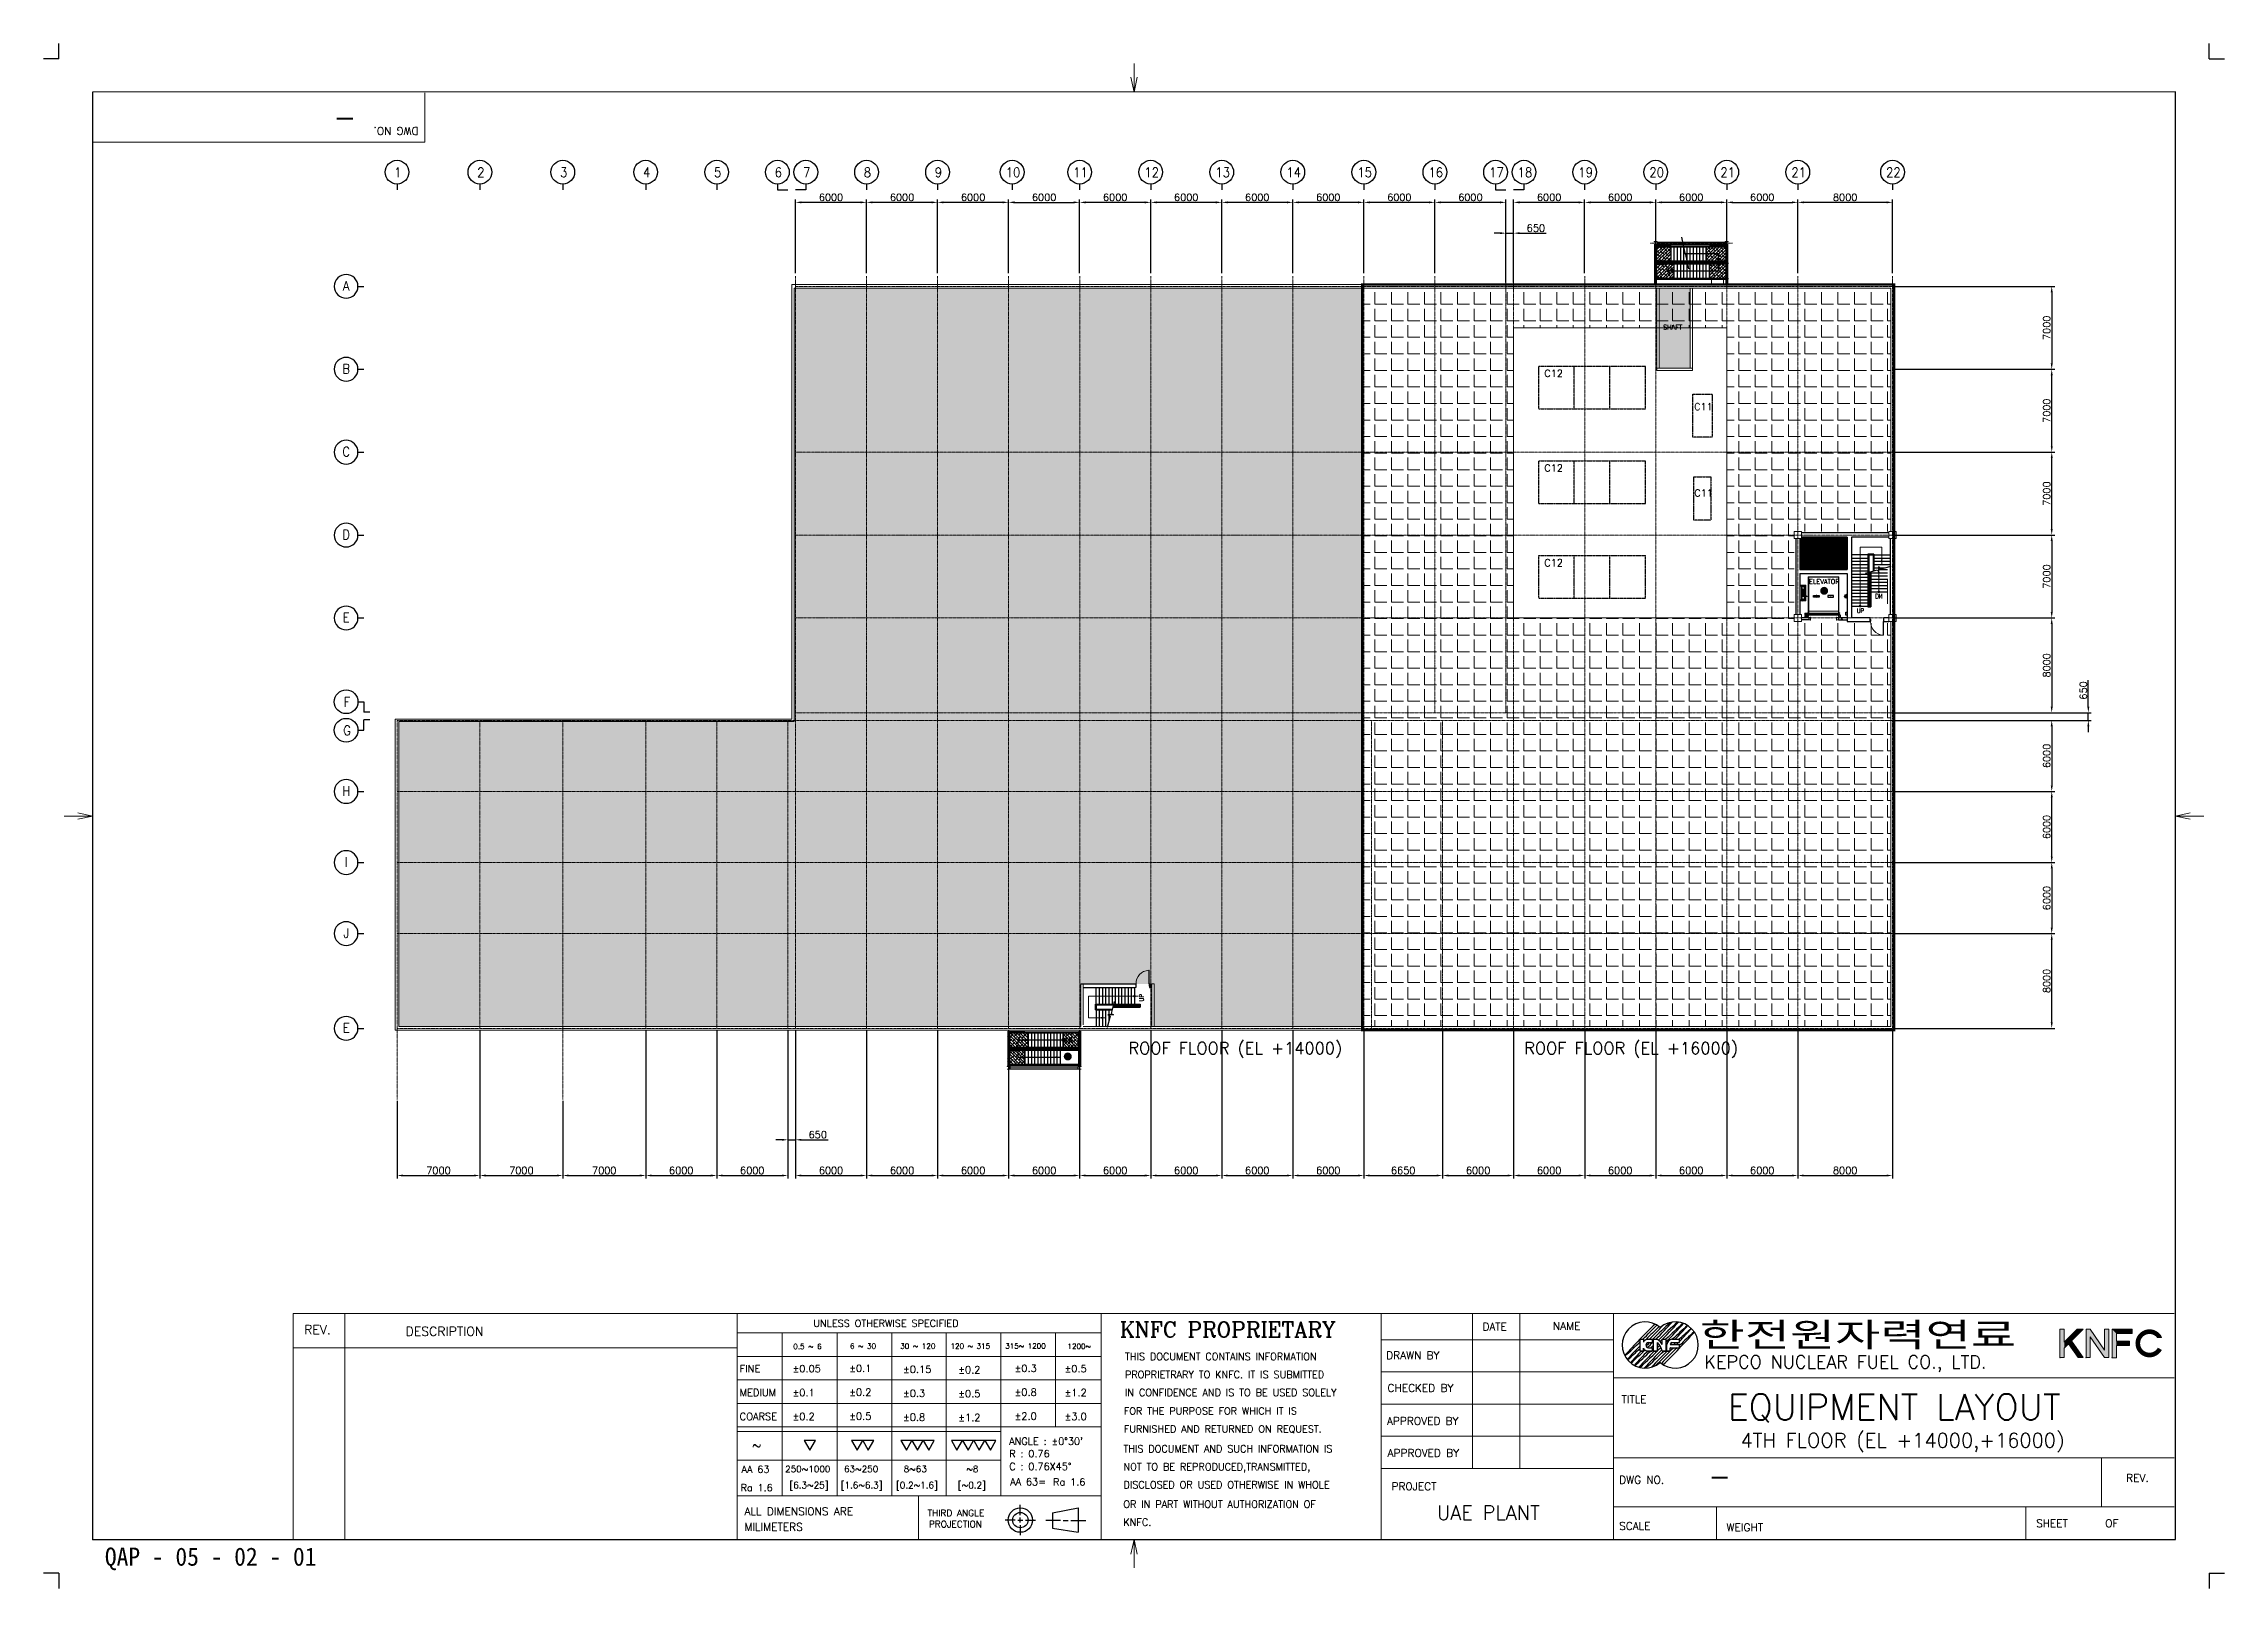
# Model space of a CAD drawing. Extents: x -59767 to 1106559, y -1290 to 1129522.
# Drawn here: x -1290 to 182884, y 657127 to 787562 of the extents above; entities that cross this region are included whole.
import ezdxf
from ezdxf.enums import TextEntityAlignment as Align

# ---------------------------------------------------------------- set-up
doc = ezdxf.new("R2010")
doc.units = 0
for name, pattern in [('CENTER', [2, 1.25, -0.25, 0.25, -0.25]), ('HIDDEN', [0.375, 0.25, -0.125]), ('PHANTOM', [2.5, 1.25, -0.25, 0.25, -0.25, 0.25, -0.25]), ('PHANTOMX2', [5, 2.5, -0.5, 0.5, -0.5, 0.5, -0.5])]:
    doc.linetypes.add(name, pattern=pattern)
doc.layers.get('0').update_dxf_attribs({"linetype": 'CONTINUOUS', "lineweight": 9})
doc.layers.get('Defpoints').update_dxf_attribs({"linetype": 'CONTINUOUS', "lineweight": 9})
for name, color, linetype in [('1', 2, 'CONTINUOUS'), ('15', 1, 'CONTINUOUS'), ('2', 4, 'CONTINUOUS'), ('7', 7, 'CONTINUOUS'), ('CY', 4, 'CONTINUOUS'), ('DIM', 7, 'CONTINUOUS'), ('M', 6, 'CONTINUOUS'), ('REV', 12, 'CONTINUOUS'), ('W-FIN', 4, 'CONTINUOUS'), ('WINDOW', 6, 'CONTINUOUS')]:
    doc.layers.add(name, color=color, linetype=linetype)
for name, color, linetype, lineweight in [('CENTER', 1, 'CENTER', 9), ('COL', 4, 'CONTINUOUS', 5), ('COLUMN', 2, 'CONTINUOUS', 9), ('HIDDEN', 251, 'HIDDEN', 5), ('TEXT', 3, 'CONTINUOUS', 9), ('WALL', 7, 'CONTINUOUS', 9), ('WALL_200', 3, 'CONTINUOUS', 9), ('WALL_300', 7, 'CONTINUOUS', 9), ('외형선', 3, 'CONTINUOUS', 9), ('중간선', 5, 'CONTINUOUS', 9), ('중심선', 1, 'CENTER', 9), ('치수선', 6, 'CONTINUOUS', 9)]:
    doc.layers.add(name, color=color, linetype=linetype, lineweight=lineweight)
doc.styles.add('ROMANC', font='romanc.shx', dxfattribs={"bigfont": 'whtgtxt.shx'})
doc.styles.add('ROMANS', font='romans.shx', dxfattribs={"bigfont": 'whgtxt.shx'})
doc.styles.add('ROMANT', font='ROMANT.SHX')
doc.styles.get("Standard").update_dxf_attribs({"font": 'romans.shx', "bigfont": 'whtgtxt.shx'})
doc.styles.add('굴림체', font='')
doc.styles.get('굴림체').set_extended_font_data('GulimChe')
doc.dimstyles.new('ISO-25', dxfattribs={"dimscale": 200, "dimtxt": 3, "dimasz": 2.5, "dimexe": 1.25, "dimexo": 0.625, "dimtad": 1, "dimdec": 0, "dimdsep": 46, "dimtxsty": 'Standard', "dimcen": 2.5, "dimadec": 0, "dimazin": 0, "dimtp": 0.1, "dimtm": 0.1, "dimtfac": 0.6, "dimtdec": 0, "dimtmove": 0, "dimatfit": 3, "dimfxl": 1, "dimtvp": 1, "dimtolj": 1, "dimarcsym": 0})

msp = doc.modelspace()

# ---------------------------------------------------------------- texts
at = {"color": 0, "ltscale": 0.5, "style": 'ROMANS', "text_generation_flag": 2, "width": 0.9}
msp.add_text('DN', height=375, rotation=180, dxfattribs=at).set_placement((153401.4, 741089.7))
at = {"color": 0, "ltscale": 0.5, "style": 'ROMANS', "width": 0.9}
for s, p in [('UP', (151838, 739487.8)), ('DN', (84977, 703245.1)), ('DN', (84977.5, 703245.1))]:
    msp.add_text(s, height=375, dxfattribs=at).set_placement(p)
msp.add_text('UP', height=375, rotation=90, dxfattribs=at).set_placement((91620.2, 706686.2))
at = {"layer": '1', "linetype": 'Continuous', "style": 'ROMANS'}
msp.add_text('DWG NO.', height=652.84, rotation=179.999979, dxfattribs=at).set_placement((30369.6, 780510.5))
at = {"layer": '1', "linetype": 'Continuous'}
for s, height, style, p in [('UNLESS OTHERWISE SPECIFIED', 598.44, 'ROMANS', (63719.8, 679206.8)), ('KNFC PROPRIETARY', 1305.687, 'ROMANC', (89606.6, 678330.6)), ('NAME', 652.84, 'ROMANS', (126175.9, 678953.5)), ('REV.', 771.07, 'ROMANS', (20716.6, 678589)), ('DESCRIPTION', 771.075, 'ROMANS', (29281.7, 678440.9)), ('0.5 ~ 6', 443.39, 'ROMANS', (62022.4, 677335.1)), ('6 ~ 30', 443.39, 'ROMANS', (66808.3, 677365)), ('30 ~ 120', 443.39, 'ROMANS', (71055.9, 677365)), ('120 ~ 315', 443.39, 'ROMANS', (75303.4, 677365)), ('315~ 1200', 443.39, 'ROMANS', (79920.8, 677371.6)), ('1200~ ', 443.39, 'ROMANS', (85181.8, 677341.7)), ('DATE', 652.84, 'ROMANS', (120220.3, 678899.5)), ('FINE', 609.66, 'ROMANS', (57492.9, 675373.2)), ('%%P0.05', 609.66, 'ROMANS', (61950.7, 675373.2)), ('%%P0.1', 609.66, 'ROMANS', (66736.6, 675403.1)), ('%%P0.15', 609.66, 'ROMANS', (71283.2, 675313.4)), ('%%P0.3', 609.66, 'ROMANS', (80705.5, 675403.1)), ('%%P0.5', 609.66, 'ROMANS', (84923.1, 675373.2)), ('THIS DOCUMENT CONTAINS INFORMATION', 598.44, 'ROMANS', (90033.2, 676406.1)), ('DRAWN BY', 652.84, 'ROMANS', (112099.9, 676485.9)), ('KEPCO NUCLEAR FUEL CO., LTD.', 1088.072, 'ROMANT', (138965, 675704.3)), ('%%P0.2', 609.66, 'ROMANS', (75949.5, 675283.5)), ('PROPRIETRARY TO KNFC. IT IS SUBMITTED', 598.44, 'ROMANS', (90033.2, 674886.1)), ('CHECKED BY', 652.84, 'ROMANS', (112206.4, 673720.8)), ('MEDIUM', 609.66, 'ROMANS', (57492.9, 673354.3)), ('%%P0.1', 609.66, 'ROMANS', (61950.7, 673354.3)), ('%%P0.2', 609.66, 'ROMANS', (66736.6, 673384.2)), ('%%P0.3', 609.66, 'ROMANS', (71283.2, 673294.6)), ('%%P0.5', 609.66, 'ROMANS', (75949.5, 673264.7)), ('%%P0.8', 609.66, 'ROMANS', (80705.5, 673384.2)), ('%%P1.2', 609.66, 'ROMANS', (84923.1, 673354.3)), ('FOR THE PURPOSE FOR WHICH IT IS', 598.44, 'ROMANS', (89934.6, 671806.7)), ('IN CONFIDENCE AND IS TO BE USED SOLELY', 598.44, 'ROMANS', (90033.2, 673366.1)), ('TITLE', 652.84, 'ROMANS', (131963.4, 672757.5)), ('COARSE', 609.66, 'ROMANS', (57492.9, 671335.5)), ('%%P0.2', 609.66, 'ROMANS', (61950.7, 671335.5)), ('%%P0.5', 609.66, 'ROMANS', (66736.6, 671365.4)), ('%%P0.8', 609.66, 'ROMANS', (71283.2, 671275.7)), ('%%P1.2', 609.66, 'ROMANS', (75949.5, 671245.9)), ('%%P2.0', 609.66, 'ROMANS', (80705.5, 671365.4)), ('%%P3.0', 609.66, 'ROMANS', (84923.1, 671335.5)), ('FURNISHED AND RETURNED ON REQUEST.', 598.44, 'ROMANS', (89934.6, 670286.7)), ('APPROVED BY', 652.843, 'ROMANS', (112163.8, 670935.8)), ('~', 771.1, 'ROMANS', (58537.7, 668822)), ("ANGLE : %%P0%%D30'", 598.44, 'ROMANS', (80261.3, 669254.6)), ('R : 0.76', 598.44, 'ROMANS', (80261.3, 668207.4)), ('THIS DOCUMENT AND SUCH INFORMATION IS', 598.44, 'ROMANS', (89907.8, 668612.6)), ('APPROVED BY', 652.843, 'ROMANS', (112211.7, 668232.3)), ('AA 63', 598.44, 'ROMANS', (57656.4, 666874.1)), ('C : 0.76X45%%D', 598.44, 'ROMANS', (80261.3, 667119.9)), ('NOT TO BE REPRODUCED,TRANSMITTED,', 598.44, 'ROMANS', (89907.8, 667092.6)), ('REV.', 652.84, 'ROMANS', (174597, 666131.4)), ('Ra 1.6', 598.44, 'ROMANS', (57572.8, 665328.3)), ('AA 63=', 598.44, 'ROMANS', (80341.9, 665826.9)), ('Ra 1.6', 598.44, 'ROMANS', (83965.4, 665811.6)), ('DISCLOSED OR USED OTHERWISE IN WHOLE', 598.44, 'ROMANS', (89907.8, 665572.6)), ('PROJECT', 652.84, 'ROMANS', (112538.5, 665409.3)), ('DWG NO.', 652.84, 'ROMANS', (131771.7, 665964.1)), ('ALL DIMENSIONS ARE', 652.843, 'ROMANS', (57893.3, 663303.7)), ('THIRD ANGLE', 556.887, 'ROMANS', (73355, 663212.6)), ('OR IN PART WITHOUT AUTHORIZATION OF', 598.44, 'ROMANS', (89896.1, 663936.5)), ('UAE PLANT', 1200, 'ROMANS', (116378.3, 662922)), ('MILIMETERS', 652.84, 'ROMANS', (57893.3, 661994.4)), ('PROJECTION', 556.89, 'ROMANS', (73473.6, 662276.3)), ('KNFC.', 598.44, 'ROMANS', (89896.1, 662416.5)), ('SCALE', 652.84, 'ROMANS', (131766, 662068.9)), ('WEIGHT', 652.84, 'ROMANS', (140848.3, 661947.6)), ('SHEET      OF', 652.843, 'ROMANS', (166978.2, 662300.3))]:
    msp.add_text(s, height=height, dxfattribs=dict(at, style=style)).set_placement(p)
at = {"layer": '1', "style": '굴림체', "width": 1.5}
msp.add_text('한전원자력연료', height=2027.76, dxfattribs=at).set_placement((138565, 677538.8))
at = {"layer": '1'}
for s, height, style, p in [('250~1000', 544.04, 'ROMANS', (61333.6, 666934.9)), ('63~250', 544.04, 'ROMANS', (66308.1, 666934.9)), ('8~63', 544.04, 'ROMANS', (71342.2, 666934.9)), ('~8', 544.04, 'ROMANS', (76629.3, 666934.9)), ('[6.3~25]', 544.04, 'ROMANS', (61693.3, 665571.5)), ('[1.6~6.3]', 544.04, 'ROMANS', (66021.9, 665571.5)), ('[0.2~1.6]', 544.04, 'ROMANS', (70693.1, 665571.5)), ('[~0.2]', 544.04, 'ROMANS', (75912.7, 665571.5)), ('QAP - 05 - 02 - 01', 1536.181, '굴림체', (3883.5, 659040.4))]:
    msp.add_text(s, height=height, dxfattribs=dict(at, style=style)).set_placement(p)
at = {"layer": 'TEXT', "color": 7, "style": 'ROMANS', "width": 0.9}
for s, p in [('1', (28635.8, 776690.5)), ('2', (35635.8, 776690.5)), ('3', (42636.3, 776690.5)), ('4', (49636.3, 776690.5)), ('5', (55636.3, 776690.5)), ('6', (60761.3, 776690.5)), ('7', (63161.3, 776690.5)), ('8', (68286.3, 776690.5)), ('9', (74286.3, 776690.5)), ('10', (80586.3, 776690.5)), ('11', (86286.3, 776690.5)), ('12', (92286.3, 776690.5)), ('13', (98286.3, 776690.5)), ('14', (104286.3, 776690.5)), ('15', (110286.3, 776690.5)), ('16', (116286.3, 776690.5)), ('17', (121411.3, 776690.5)), ('18', (123811.3, 776690.5)), ('19', (128936.3, 776690.5)), ('20', (134936.3, 776690.5)), ('21', (140936.3, 776690.5)), ('21', (146936.3, 776690.5)), ('22', (154934.9, 776690.5)), ('A', (24268.1, 767104.7)), ('B', (24268.1, 760104.7)), ('C', (24268.1, 753104.7)), ('D', (24268.1, 746104.7)), ('E', (24268.1, 739104.7)), ('F', (24337.2, 731972.7)), ('G', (24337.2, 729572.7)), ('H', (24269.4, 724454.7)), ('I', (24269.4, 718454.7)), ('J', (24269.4, 712454.7)), ('E', (24269.4, 704454.7))]:
    msp.add_text(s, height=800, dxfattribs=at).set_placement(p, align=Align.MIDDLE)
at = {"layer": 'TEXT', "lineweight": 9}
for s, height, p in [('SHAFT', 400, (135483.1, 763423.2)), ('C12', 600, (125448.7, 759421.6)), ('C11', 600, (138103.8, 756614.5)), ('C12', 600, (125448.7, 751421.6)), ('C11', 600, (138120.5, 749310.8)), ('SHAFT', 400, (147912.4, 744161.7)), ('C12', 600, (125448.7, 743421.6)), ('ELEVATOR', 400, (147807.5, 741939.6))]:
    msp.add_text(s, height=height, dxfattribs=at).set_placement(p)
at = {"layer": 'TEXT'}
for s, p in [('ROOF FLOOR (EL +14000)', (99349.9, 702674.4)), ('ROOF FLOOR (EL +16000)', (132777.7, 702674.4))]:
    msp.add_text(s, height=1000, dxfattribs=at).set_placement(p, align=Align.MIDDLE)
at = {"layer": 'TEXT', "color": 2}
msp.add_text('4TH FLOOR (EL +14000,+16000)', height=1200, dxfattribs=at).set_placement((155701.3, 669543), align=Align.MIDDLE)
at = {"layer": 'TEXT', "color": 2, "insert": (140930.4, 673536.3), "char_height": 2172.377, "attachment_point": 1, "style": 'ROMANS'}
msp.add_mtext_dynamic_manual_height_columns('{\\C2;EQUIPMENT LAYOUT}', width=35001.154, gutter_width=20, heights=[-2379.3], dxfattribs=at)
at = {"layer": 'WALL', "style": 'ROMANS', "text_generation_flag": 2, "width": 0.9}
msp.add_text('DN', height=375, rotation=90, dxfattribs=at).set_placement((136158.9, 768697.1))
at = {"layer": '외형선', "insert": (25109.8, 780226.9), "char_height": 1737.9, "attachment_point": 1, "rotation": 180, "style": 'ROMANS'}
msp.add_mtext_dynamic_manual_height_columns('{\\C2;-}', width=364.69, gutter_width=20, heights=[-1737.9], dxfattribs=at)
at = {"layer": '외형선', "insert": (139293.2, 667478.3), "char_height": 1737.9, "attachment_point": 1, "style": 'ROMANS'}
msp.add_mtext_dynamic_manual_height_columns('{\\C2;-}', width=304.93, gutter_width=20, heights=[-1737.9], dxfattribs=at)

# ---------------------------------------------------------------- blocks, each defined once
blk = doc.blocks.new('column600')
at = {"layer": 'COLUMN', "linetype": 'Continuous'}
blk.add_lwpolyline([(-300, -300), (300, -300), (300, 300), (-300, 300)], close=True, dxfattribs=at)
blk = doc.blocks.new('*D296')
at = {"layer": 'Defpoints', "color": 0}
for p in [(35558, 704415), (28558, 698415), (35558, 691987)]:
    blk.add_point(p, dxfattribs=at)
at = {"layer": '치수선', "color": 0, "lineweight": -2}
for p, q in [((35558, 704290), (35558, 691737)), ((28558, 698290), (28558, 691737)), ((29058, 691987), (35058, 691987))]:
    blk.add_line(p, q, dxfattribs=at)
at = {"layer": '치수선', "color": 0}
for points in [[(29058, 692070), (29058, 691904), (28558, 691987)], [(35058, 691904), (35058, 692070), (35558, 691987)]]:
    blk.add_solid(points, dxfattribs=at)
at = {"layer": '치수선', "color": 0, "insert": (32058, 692412), "char_height": 600, "attachment_point": 5}
blk.add_mtext('\\A1;7000', dxfattribs=at)
blk = doc.blocks.new('*D297')
at = {"layer": 'Defpoints', "color": 0}
for p in [(35558, 704115), (42558, 698415), (42558, 691987)]:
    blk.add_point(p, dxfattribs=at)
at = {"layer": '치수선', "color": 0, "lineweight": -2}
for p, q in [((35558, 703990), (35558, 691737)), ((42558, 698290), (42558, 691737)), ((36058, 691987), (42058, 691987))]:
    blk.add_line(p, q, dxfattribs=at)
at = {"layer": '치수선', "color": 0}
for points in [[(36058, 692070), (36058, 691904), (35558, 691987)], [(42058, 691904), (42058, 692070), (42558, 691987)]]:
    blk.add_solid(points, dxfattribs=at)
at = {"layer": '치수선', "color": 0, "insert": (39058, 692412), "char_height": 600, "attachment_point": 5}
blk.add_mtext('\\A1;7000', dxfattribs=at)
blk = doc.blocks.new('*D298')
at = {"layer": 'Defpoints', "color": 0}
for p in [(49558, 704415), (42558, 698415), (49558, 691987)]:
    blk.add_point(p, dxfattribs=at)
at = {"layer": '치수선', "color": 0, "lineweight": -2}
for p, q in [((49558, 704290), (49558, 691737)), ((42558, 698290), (42558, 691737)), ((43058, 691987), (49058, 691987))]:
    blk.add_line(p, q, dxfattribs=at)
at = {"layer": '치수선', "color": 0}
for points in [[(43058, 692070), (43058, 691904), (42558, 691987)], [(49058, 691904), (49058, 692070), (49558, 691987)]]:
    blk.add_solid(points, dxfattribs=at)
at = {"layer": '치수선', "color": 0, "insert": (46058, 692412), "char_height": 600, "attachment_point": 5}
blk.add_mtext('\\A1;7000', dxfattribs=at)
blk = doc.blocks.new('*D299')
at = {"layer": 'Defpoints', "color": 0}
for p in [(49558, 704415), (55558, 704415), (55558, 691987)]:
    blk.add_point(p, dxfattribs=at)
at = {"layer": '치수선', "color": 0, "lineweight": -2}
for p, q in [((49558, 704290), (49558, 691737)), ((55558, 704290), (55558, 691737)), ((50058, 691987), (55058, 691987))]:
    blk.add_line(p, q, dxfattribs=at)
at = {"layer": '치수선', "color": 0}
for points in [[(50058, 692070), (50058, 691904), (49558, 691987)], [(55058, 691904), (55058, 692070), (55558, 691987)]]:
    blk.add_solid(points, dxfattribs=at)
at = {"layer": '치수선', "color": 0, "insert": (52558, 692412), "char_height": 600, "attachment_point": 5}
blk.add_mtext('\\A1;6000', dxfattribs=at)
blk = doc.blocks.new('*D300')
at = {"layer": 'Defpoints', "color": 0}
for p in [(55558, 704415), (61558, 704415), (61558, 691987)]:
    blk.add_point(p, dxfattribs=at)
at = {"layer": '치수선', "color": 0, "lineweight": -2}
for p, q in [((55558, 704290), (55558, 691737)), ((61558, 704290), (61558, 691737)), ((56058, 691987), (61058, 691987))]:
    blk.add_line(p, q, dxfattribs=at)
at = {"layer": '치수선', "color": 0}
for points in [[(56058, 692070), (56058, 691904), (55558, 691987)], [(61058, 691904), (61058, 692070), (61558, 691987)]]:
    blk.add_solid(points, dxfattribs=at)
at = {"layer": '치수선', "color": 0, "insert": (58558, 692412), "char_height": 600, "attachment_point": 5}
blk.add_mtext('\\A1;6000', dxfattribs=at)
blk = doc.blocks.new('*D301')
at = {"layer": 'Defpoints', "color": 0}
for p in [(62208, 704415), (68208, 704415), (68208, 691987)]:
    blk.add_point(p, dxfattribs=at)
at = {"layer": '치수선', "color": 0, "lineweight": -2}
for p, q in [((62208, 704290), (62208, 691737)), ((68208, 704290), (68208, 691737)), ((62708, 691987), (67708, 691987))]:
    blk.add_line(p, q, dxfattribs=at)
at = {"layer": '치수선', "color": 0}
for points in [[(62708, 692070), (62708, 691904), (62208, 691987)], [(67708, 691904), (67708, 692070), (68208, 691987)]]:
    blk.add_solid(points, dxfattribs=at)
at = {"layer": '치수선', "color": 0, "insert": (65208, 692412), "char_height": 600, "attachment_point": 5}
blk.add_mtext('\\A1;6000', dxfattribs=at)
blk = doc.blocks.new('*D302')
at = {"layer": 'Defpoints', "color": 0}
for p in [(68208, 704415), (74208, 704415), (74208, 691987)]:
    blk.add_point(p, dxfattribs=at)
at = {"layer": '치수선', "color": 0, "lineweight": -2}
for p, q in [((68208, 704290), (68208, 691737)), ((74208, 704290), (74208, 691737)), ((68708, 691987), (73708, 691987))]:
    blk.add_line(p, q, dxfattribs=at)
at = {"layer": '치수선', "color": 0}
for points in [[(68708, 692070), (68708, 691904), (68208, 691987)], [(73708, 691904), (73708, 692070), (74208, 691987)]]:
    blk.add_solid(points, dxfattribs=at)
at = {"layer": '치수선', "color": 0, "insert": (71208, 692412), "char_height": 600, "attachment_point": 5}
blk.add_mtext('\\A1;6000', dxfattribs=at)
blk = doc.blocks.new('*D303')
at = {"layer": 'Defpoints', "color": 0}
for p in [(74208, 704415), (80208, 704415), (80208, 691987)]:
    blk.add_point(p, dxfattribs=at)
at = {"layer": '치수선', "color": 0, "lineweight": -2}
for p, q in [((74208, 704290), (74208, 691737)), ((80208, 704290), (80208, 691737)), ((74708, 691987), (79708, 691987))]:
    blk.add_line(p, q, dxfattribs=at)
at = {"layer": '치수선', "color": 0}
for points in [[(74708, 692070), (74708, 691904), (74208, 691987)], [(79708, 691904), (79708, 692070), (80208, 691987)]]:
    blk.add_solid(points, dxfattribs=at)
at = {"layer": '치수선', "color": 0, "insert": (77208, 692412), "char_height": 600, "attachment_point": 5}
blk.add_mtext('\\A1;6000', dxfattribs=at)
blk = doc.blocks.new('*D304')
at = {"layer": 'Defpoints', "color": 0}
for p in [(80208, 704415), (86208, 704415), (86208, 691987)]:
    blk.add_point(p, dxfattribs=at)
at = {"layer": '치수선', "color": 0, "lineweight": -2}
for p, q in [((80208, 704290), (80208, 691737)), ((86208, 704290), (86208, 691737)), ((80708, 691987), (85708, 691987))]:
    blk.add_line(p, q, dxfattribs=at)
at = {"layer": '치수선', "color": 0}
for points in [[(80708, 692070), (80708, 691904), (80208, 691987)], [(85708, 691904), (85708, 692070), (86208, 691987)]]:
    blk.add_solid(points, dxfattribs=at)
at = {"layer": '치수선', "color": 0, "insert": (83208, 692412), "char_height": 600, "attachment_point": 5}
blk.add_mtext('\\A1;6000', dxfattribs=at)
blk = doc.blocks.new('*D305')
at = {"layer": 'Defpoints', "color": 0}
for p in [(86208, 704415), (92208, 704415), (92208, 691987)]:
    blk.add_point(p, dxfattribs=at)
at = {"layer": '치수선', "color": 0, "lineweight": -2}
for p, q in [((86208, 704290), (86208, 691737)), ((92208, 704290), (92208, 691737)), ((86708, 691987), (91708, 691987))]:
    blk.add_line(p, q, dxfattribs=at)
at = {"layer": '치수선', "color": 0}
for points in [[(86708, 692070), (86708, 691904), (86208, 691987)], [(91708, 691904), (91708, 692070), (92208, 691987)]]:
    blk.add_solid(points, dxfattribs=at)
at = {"layer": '치수선', "color": 0, "insert": (89208, 692412), "char_height": 600, "attachment_point": 5}
blk.add_mtext('\\A1;6000', dxfattribs=at)
blk = doc.blocks.new('*D306')
at = {"layer": 'Defpoints', "color": 0}
for p in [(98208, 704415), (104208, 704415), (104208, 691987)]:
    blk.add_point(p, dxfattribs=at)
at = {"layer": '치수선', "color": 0, "lineweight": -2}
for p, q in [((98208, 704290), (98208, 691737)), ((104208, 704290), (104208, 691737)), ((98708, 691987), (103708, 691987))]:
    blk.add_line(p, q, dxfattribs=at)
at = {"layer": '치수선', "color": 0}
for points in [[(98708, 692070), (98708, 691904), (98208, 691987)], [(103708, 691904), (103708, 692070), (104208, 691987)]]:
    blk.add_solid(points, dxfattribs=at)
at = {"layer": '치수선', "color": 0, "insert": (101208, 692412), "char_height": 600, "attachment_point": 5}
blk.add_mtext('\\A1;6000', dxfattribs=at)
blk = doc.blocks.new('*D307')
at = {"layer": 'Defpoints', "color": 0}
for p in [(104208, 704415), (110208, 704415), (110208, 691987)]:
    blk.add_point(p, dxfattribs=at)
at = {"layer": '치수선', "color": 0, "lineweight": -2}
for p, q in [((104208, 704290), (104208, 691737)), ((110208, 704290), (110208, 691737)), ((104708, 691987), (109708, 691987))]:
    blk.add_line(p, q, dxfattribs=at)
at = {"layer": '치수선', "color": 0}
for points in [[(104708, 692070), (104708, 691904), (104208, 691987)], [(109708, 691904), (109708, 692070), (110208, 691987)]]:
    blk.add_solid(points, dxfattribs=at)
at = {"layer": '치수선', "color": 0, "insert": (107208, 692412), "char_height": 600, "attachment_point": 5}
blk.add_mtext('\\A1;6000', dxfattribs=at)
blk = doc.blocks.new('*D308')
at = {"layer": 'Defpoints', "color": 0}
for p in [(61558, 704415), (62208, 704415), (62208, 695004)]:
    blk.add_point(p, dxfattribs=at)
at = {"layer": '치수선', "color": 0, "lineweight": -2}
for p, q in [((61558, 704290), (61558, 694754)), ((62208, 704290), (62208, 694754)), ((61058, 695004), (60558, 695004)), ((61558, 695004), (62208, 695004)), ((62708, 695004), (64970, 695004))]:
    blk.add_line(p, q, dxfattribs=at)
at = {"layer": '치수선', "color": 0}
for points in [[(61058, 694921), (61058, 695088), (61558, 695004)], [(62708, 695088), (62708, 694921), (62208, 695004)]]:
    blk.add_solid(points, dxfattribs=at)
at = {"layer": '치수선', "color": 0, "insert": (64089, 695429), "char_height": 600, "attachment_point": 5}
blk.add_mtext('\\A1;650', dxfattribs=at)
blk = doc.blocks.new('*D309')
at = {"layer": 'Defpoints', "color": 0}
for p in [(110208, 704415), (116858, 704415), (116858, 691987)]:
    blk.add_point(p, dxfattribs=at)
at = {"layer": '치수선', "color": 0, "lineweight": -2}
for p, q in [((110208, 704290), (110208, 691737)), ((116858, 704290), (116858, 691737)), ((110708, 691987), (116358, 691987))]:
    blk.add_line(p, q, dxfattribs=at)
at = {"layer": '치수선', "color": 0}
for points in [[(110708, 692070), (110708, 691904), (110208, 691987)], [(116358, 691904), (116358, 692070), (116858, 691987)]]:
    blk.add_solid(points, dxfattribs=at)
at = {"layer": '치수선', "color": 0, "insert": (113533, 692412), "char_height": 600, "attachment_point": 5}
blk.add_mtext('\\A1;6650', dxfattribs=at)
blk = doc.blocks.new('*D310')
at = {"layer": 'Defpoints', "color": 0}
for p in [(116858, 704415), (122858, 704415), (122858, 691987)]:
    blk.add_point(p, dxfattribs=at)
at = {"layer": '치수선', "color": 0, "lineweight": -2}
for p, q in [((116858, 704290), (116858, 691737)), ((122858, 704290), (122858, 691737)), ((117358, 691987), (122358, 691987))]:
    blk.add_line(p, q, dxfattribs=at)
at = {"layer": '치수선', "color": 0}
for points in [[(117358, 692070), (117358, 691904), (116858, 691987)], [(122358, 691904), (122358, 692070), (122858, 691987)]]:
    blk.add_solid(points, dxfattribs=at)
at = {"layer": '치수선', "color": 0, "insert": (119858, 692412), "char_height": 600, "attachment_point": 5}
blk.add_mtext('\\A1;6000', dxfattribs=at)
blk = doc.blocks.new('*D311')
at = {"layer": 'Defpoints', "color": 0}
for p in [(122858, 704415), (128858, 704415), (128858, 691987)]:
    blk.add_point(p, dxfattribs=at)
at = {"layer": '치수선', "color": 0, "lineweight": -2}
for p, q in [((122858, 704290), (122858, 691737)), ((128858, 704290), (128858, 691737)), ((123358, 691987), (128358, 691987))]:
    blk.add_line(p, q, dxfattribs=at)
at = {"layer": '치수선', "color": 0}
for points in [[(123358, 692070), (123358, 691904), (122858, 691987)], [(128358, 691904), (128358, 692070), (128858, 691987)]]:
    blk.add_solid(points, dxfattribs=at)
at = {"layer": '치수선', "color": 0, "insert": (125858, 692412), "char_height": 600, "attachment_point": 5}
blk.add_mtext('\\A1;6000', dxfattribs=at)
blk = doc.blocks.new('*D312')
at = {"layer": 'Defpoints', "color": 0}
for p in [(128858, 704415), (134858, 704415), (134858, 691987)]:
    blk.add_point(p, dxfattribs=at)
at = {"layer": '치수선', "color": 0, "lineweight": -2}
for p, q in [((128858, 704290), (128858, 691737)), ((134858, 704290), (134858, 691737)), ((129358, 691987), (134358, 691987))]:
    blk.add_line(p, q, dxfattribs=at)
at = {"layer": '치수선', "color": 0}
for points in [[(129358, 692070), (129358, 691904), (128858, 691987)], [(134358, 691904), (134358, 692070), (134858, 691987)]]:
    blk.add_solid(points, dxfattribs=at)
at = {"layer": '치수선', "color": 0, "insert": (131858, 692412), "char_height": 600, "attachment_point": 5}
blk.add_mtext('\\A1;6000', dxfattribs=at)
blk = doc.blocks.new('*D313')
at = {"layer": 'Defpoints', "color": 0}
for p in [(134858, 704415), (140858, 704415), (140858, 691987)]:
    blk.add_point(p, dxfattribs=at)
at = {"layer": '치수선', "color": 0, "lineweight": -2}
for p, q in [((134858, 704290), (134858, 691737)), ((140858, 704290), (140858, 691737)), ((135358, 691987), (140358, 691987))]:
    blk.add_line(p, q, dxfattribs=at)
at = {"layer": '치수선', "color": 0}
for points in [[(135358, 692070), (135358, 691904), (134858, 691987)], [(140358, 691904), (140358, 692070), (140858, 691987)]]:
    blk.add_solid(points, dxfattribs=at)
at = {"layer": '치수선', "color": 0, "insert": (137858, 692412), "char_height": 600, "attachment_point": 5}
blk.add_mtext('\\A1;6000', dxfattribs=at)
blk = doc.blocks.new('*D314')
at = {"layer": 'Defpoints', "color": 0}
for p in [(140858, 704415), (146858, 704415), (146858, 691987)]:
    blk.add_point(p, dxfattribs=at)
at = {"layer": '치수선', "color": 0, "lineweight": -2}
for p, q in [((140858, 704290), (140858, 691737)), ((146858, 704290), (146858, 691737)), ((141358, 691987), (146358, 691987))]:
    blk.add_line(p, q, dxfattribs=at)
at = {"layer": '치수선', "color": 0}
for points in [[(141358, 692070), (141358, 691904), (140858, 691987)], [(146358, 691904), (146358, 692070), (146858, 691987)]]:
    blk.add_solid(points, dxfattribs=at)
at = {"layer": '치수선', "color": 0, "insert": (143858, 692412), "char_height": 600, "attachment_point": 5}
blk.add_mtext('\\A1;6000', dxfattribs=at)
blk = doc.blocks.new('*D315')
at = {"layer": 'Defpoints', "color": 0}
for p in [(146858, 704415), (154858, 704415), (154858, 691987)]:
    blk.add_point(p, dxfattribs=at)
at = {"layer": '치수선', "color": 0, "lineweight": -2}
for p, q in [((146858, 704290), (146858, 691737)), ((154858, 704290), (154858, 691737)), ((147358, 691987), (154358, 691987))]:
    blk.add_line(p, q, dxfattribs=at)
at = {"layer": '치수선', "color": 0}
for points in [[(147358, 692070), (147358, 691904), (146858, 691987)], [(154358, 691904), (154358, 692070), (154858, 691987)]]:
    blk.add_solid(points, dxfattribs=at)
at = {"layer": '치수선', "color": 0, "insert": (150858, 692412), "char_height": 600, "attachment_point": 5}
blk.add_mtext('\\A1;8000', dxfattribs=at)
blk = doc.blocks.new('*D316')
at = {"layer": 'Defpoints', "color": 0}
for p in [(154858, 712415), (168302, 712415), (154858, 704415)]:
    blk.add_point(p, dxfattribs=at)
at = {"layer": '치수선', "color": 0, "lineweight": -2}
for p, q in [((154983, 712415), (168552, 712415)), ((168302, 704915), (168302, 711915)), ((154983, 704415), (168552, 704415))]:
    blk.add_line(p, q, dxfattribs=at)
at = {"layer": '치수선', "color": 0}
for points in [[(168386, 711915), (168219, 711915), (168302, 712415)], [(168219, 704915), (168386, 704915), (168302, 704415)]]:
    blk.add_solid(points, dxfattribs=at)
at = {"layer": '치수선', "color": 0, "insert": (167877, 708415), "char_height": 600, "attachment_point": 5, "rotation": 90}
blk.add_mtext('\\A1;8000', dxfattribs=at)
blk = doc.blocks.new('*D317')
at = {"layer": 'Defpoints', "color": 0}
for p in [(154858, 718415), (154858, 712415), (168302, 712415)]:
    blk.add_point(p, dxfattribs=at)
at = {"layer": '치수선', "color": 0, "lineweight": -2}
for p, q in [((154983, 718415), (168552, 718415)), ((168302, 717915), (168302, 712915)), ((154983, 712415), (168552, 712415))]:
    blk.add_line(p, q, dxfattribs=at)
at = {"layer": '치수선', "color": 0}
for points in [[(168386, 717915), (168219, 717915), (168302, 718415)], [(168219, 712915), (168386, 712915), (168302, 712415)]]:
    blk.add_solid(points, dxfattribs=at)
at = {"layer": '치수선', "color": 0, "insert": (167877, 715415), "char_height": 600, "attachment_point": 5, "rotation": 90}
blk.add_mtext('\\A1;6000', dxfattribs=at)
blk = doc.blocks.new('*D318')
at = {"layer": 'Defpoints', "color": 0}
for p in [(154858, 724415), (168302, 724415), (154858, 718415)]:
    blk.add_point(p, dxfattribs=at)
at = {"layer": '치수선', "color": 0, "lineweight": -2}
for p, q in [((154983, 724415), (168552, 724415)), ((168302, 718915), (168302, 723915)), ((154983, 718415), (168552, 718415))]:
    blk.add_line(p, q, dxfattribs=at)
at = {"layer": '치수선', "color": 0}
for points in [[(168386, 723915), (168219, 723915), (168302, 724415)], [(168219, 718915), (168386, 718915), (168302, 718415)]]:
    blk.add_solid(points, dxfattribs=at)
at = {"layer": '치수선', "color": 0, "insert": (167877, 721415), "char_height": 600, "attachment_point": 5, "rotation": 90}
blk.add_mtext('\\A1;6000', dxfattribs=at)
blk = doc.blocks.new('*D319')
at = {"layer": 'Defpoints', "color": 0}
for p in [(154858, 753065), (168302, 753065), (154858, 746065)]:
    blk.add_point(p, dxfattribs=at)
at = {"layer": '치수선', "color": 0, "lineweight": -2}
for p, q in [((154983, 753065), (168552, 753065)), ((168302, 746565), (168302, 752565)), ((154983, 746065), (168552, 746065))]:
    blk.add_line(p, q, dxfattribs=at)
at = {"layer": '치수선', "color": 0}
for points in [[(168386, 752565), (168219, 752565), (168302, 753065)], [(168219, 746565), (168386, 746565), (168302, 746065)]]:
    blk.add_solid(points, dxfattribs=at)
at = {"layer": '치수선', "color": 0, "insert": (167877, 749565), "char_height": 600, "attachment_point": 5, "rotation": 90}
blk.add_mtext('\\A1;7000', dxfattribs=at)
blk = doc.blocks.new('*D320')
at = {"layer": 'Defpoints', "color": 0}
for p in [(154858, 767065), (154858, 760065), (168302, 760065)]:
    blk.add_point(p, dxfattribs=at)
at = {"layer": '치수선', "color": 0, "lineweight": -2}
for p, q in [((154983, 767065), (168552, 767065)), ((168302, 766565), (168302, 760565)), ((154983, 760065), (168552, 760065))]:
    blk.add_line(p, q, dxfattribs=at)
at = {"layer": '치수선', "color": 0}
for points in [[(168386, 766565), (168219, 766565), (168302, 767065)], [(168219, 760565), (168386, 760565), (168302, 760065)]]:
    blk.add_solid(points, dxfattribs=at)
at = {"layer": '치수선', "color": 0, "insert": (167877, 763565), "char_height": 600, "attachment_point": 5, "rotation": 90}
blk.add_mtext('\\A1;7000', dxfattribs=at)
blk = doc.blocks.new('*D321')
at = {"layer": 'Defpoints', "color": 0}
for p in [(154858, 730415), (154858, 724415), (168302, 724415)]:
    blk.add_point(p, dxfattribs=at)
at = {"layer": '치수선', "color": 0, "lineweight": -2}
for p, q in [((154983, 730415), (168552, 730415)), ((168302, 729915), (168302, 724915)), ((154983, 724415), (168552, 724415))]:
    blk.add_line(p, q, dxfattribs=at)
at = {"layer": '치수선', "color": 0}
for points in [[(168386, 729915), (168219, 729915), (168302, 730415)], [(168219, 724915), (168386, 724915), (168302, 724415)]]:
    blk.add_solid(points, dxfattribs=at)
at = {"layer": '치수선', "color": 0, "insert": (167877, 727415), "char_height": 600, "attachment_point": 5, "rotation": 90}
blk.add_mtext('\\A1;6000', dxfattribs=at)
blk = doc.blocks.new('*D322')
at = {"layer": 'Defpoints', "color": 0}
for p in [(154857, 739065), (154857, 731065), (168302, 731065)]:
    blk.add_point(p, dxfattribs=at)
at = {"layer": '치수선', "color": 0, "lineweight": -2}
for p, q in [((154982, 739065), (168552, 739065)), ((168302, 738565), (168302, 731565)), ((154982, 731065), (168552, 731065))]:
    blk.add_line(p, q, dxfattribs=at)
at = {"layer": '치수선', "color": 0}
for points in [[(168386, 738565), (168219, 738565), (168302, 739065)], [(168219, 731565), (168386, 731565), (168302, 731065)]]:
    blk.add_solid(points, dxfattribs=at)
at = {"layer": '치수선', "color": 0, "insert": (167877, 735065), "char_height": 600, "attachment_point": 5, "rotation": 90}
blk.add_mtext('\\A1;8000', dxfattribs=at)
blk = doc.blocks.new('*D323')
at = {"layer": 'Defpoints', "color": 0}
for p in [(154858, 746065), (154857, 739065), (168302, 739065)]:
    blk.add_point(p, dxfattribs=at)
at = {"layer": '치수선', "color": 0, "lineweight": -2}
for p, q in [((154983, 746065), (168552, 746065)), ((168302, 745565), (168302, 739565)), ((154982, 739065), (168552, 739065))]:
    blk.add_line(p, q, dxfattribs=at)
at = {"layer": '치수선', "color": 0}
for points in [[(168386, 745565), (168219, 745565), (168302, 746065)], [(168219, 739565), (168386, 739565), (168302, 739065)]]:
    blk.add_solid(points, dxfattribs=at)
at = {"layer": '치수선', "color": 0, "insert": (167877, 742565), "char_height": 600, "attachment_point": 5, "rotation": 90}
blk.add_mtext('\\A1;7000', dxfattribs=at)
blk = doc.blocks.new('*D324')
at = {"layer": 'Defpoints', "color": 0}
for p in [(154858, 760065), (168302, 760065), (154858, 753065)]:
    blk.add_point(p, dxfattribs=at)
at = {"layer": '치수선', "color": 0, "lineweight": -2}
for p, q in [((154983, 760065), (168552, 760065)), ((168302, 753565), (168302, 759565)), ((154983, 753065), (168552, 753065))]:
    blk.add_line(p, q, dxfattribs=at)
at = {"layer": '치수선', "color": 0}
for points in [[(168386, 759565), (168219, 759565), (168302, 760065)], [(168219, 753565), (168386, 753565), (168302, 753065)]]:
    blk.add_solid(points, dxfattribs=at)
at = {"layer": '치수선', "color": 0, "insert": (167877, 756565), "char_height": 600, "attachment_point": 5, "rotation": 90}
blk.add_mtext('\\A1;7000', dxfattribs=at)
blk = doc.blocks.new('*D325')
at = {"layer": 'Defpoints', "color": 0}
for p in [(154858, 731065), (154858, 730415), (171393, 731065)]:
    blk.add_point(p, dxfattribs=at)
at = {"layer": '치수선', "color": 0, "lineweight": -2}
for p, q in [((171393, 731565), (171393, 733827)), ((154983, 731065), (171643, 731065)), ((154983, 730415), (171643, 730415)), ((171393, 730415), (171393, 731065)), ((171393, 729915), (171393, 729415))]:
    blk.add_line(p, q, dxfattribs=at)
at = {"layer": '치수선', "color": 0}
for points in [[(171310, 731565), (171477, 731565), (171393, 731065)], [(171477, 729915), (171310, 729915), (171393, 730415)]]:
    blk.add_solid(points, dxfattribs=at)
at = {"layer": '치수선', "color": 0, "insert": (170968, 732946), "char_height": 600, "attachment_point": 5, "rotation": 90}
blk.add_mtext('\\A1;650', dxfattribs=at)
blk = doc.blocks.new('*D326')
at = {"layer": 'Defpoints', "color": 0}
for p in [(92208, 704415), (98208, 704415), (98208, 691987)]:
    blk.add_point(p, dxfattribs=at)
at = {"layer": '치수선', "color": 0, "lineweight": -2}
for p, q in [((92208, 704290), (92208, 691737)), ((98208, 704290), (98208, 691737)), ((92708, 691987), (97708, 691987))]:
    blk.add_line(p, q, dxfattribs=at)
at = {"layer": '치수선', "color": 0}
for points in [[(92708, 692070), (92708, 691904), (92208, 691987)], [(97708, 691904), (97708, 692070), (98208, 691987)]]:
    blk.add_solid(points, dxfattribs=at)
at = {"layer": '치수선', "color": 0, "insert": (95208, 692412), "char_height": 600, "attachment_point": 5}
blk.add_mtext('\\A1;6000', dxfattribs=at)
blk = doc.blocks.new('31')
blk.add_lwpolyline([(0, 0), (1.73, 3), (-1.73, 3)], close=True)
blk = doc.blocks.new('TEST1')
at = {"lineweight": 30}
for p, q in [((3.25, 1.04), (3.86, 1.04)), ((3.25, -1.1), (3.25, 1.04)), ((3.86, 1.04), (3.86, 0.52)), ((4.48, 1.04), (5.54, 1.04)), ((4.78, 0.43), (5.54, 0.43)), ((5.54, 0.43), (5.54, 1.04)), ((5.7, 1.04), (6.31, 1.04)), ((5.7, -1.11), (5.7, 1.03)), ((6.4, -1.11), (6.4, 0.43)), ((7.29, 1.04), (7.99, 1.04)), ((7.29, 0.12), (7.29, 1.04)), ((7.99, -1.1), (7.99, 1.04)), ((8.14, -1.1), (8.14, 0.12)), ((8.75, 0.12), (10.43, 0.12)), ((9.06, 1.04), (10.43, 1.04)), ((9.06, 0.43), (10.43, 0.43)), ((10.43, 0.43), (10.43, 1.04)), ((10.43, -0.49), (10.43, 0.12)), ((3.25, -1.1), (3.86, -1.1)), ((3.86, -1.1), (3.86, -0.58)), ((5.54, -1.1), (4.48, -1.1)), ((4.48, -1.1), (5.39, -1.1)), ((4.78, -0.49), (5.54, -0.49)), ((5.54, -1.1), (5.54, -0.49)), ((6.4, -1.1), (5.7, -1.1)), ((5.7, -1.1), (6.4, -1.1)), ((7.99, -1.1), (7.29, -1.1)), ((7.29, -1.1), (7.74, -1.1)), ((7.29, -1.1), (7.99, -1.1)), ((8.75, -1.1), (8.14, -1.1)), ((8.14, -1.1), (8.75, -1.1)), ((8.14, -1.1), (8.75, -1.1)), ((8.75, -0.49), (10.43, -0.49)), ((8.75, -1.1), (8.75, -0.49))]:
    blk.add_line(p, q, dxfattribs=at)
for p, q in [((3.86, -1.1), (3.25, -1.1)), ((6.31, -1.1), (6.4, -1.1))]:
    blk.add_line(p, q)
for centre, radius, start, end in [((4.2, 0), 4.2, 49.4584, 310.5416), ((87.12, -80.55), 115.36, 132.7964, 135.0048), ((-75.74, 82.31), 115.36, 315.2104, 317.3582), ((87.72, -81.14), 115.36, 132.3043, 134.6805), ((-75.14, 81.72), 115.36, 315.3296, 317.7507), ((9.65, 0), 4.2, 229.4584, 130.5416), ((85.94, -79.36), 115.36, 133.874, 137.817), ((-76.92, 83.5), 115.36, 312.1643, 314.0274), ((-76.92, 83.5), 115.36, 314.3739, 316.1808), ((86.53, -79.96), 115.36, 133.7708, 135.4371), ((87.12, -80.55), 115.36, 135.4167, 135.8503), ((-75.74, 82.31), 115.36, 314.1514, 314.7812), ((-76.33, 82.9), 115.36, 314.7937, 316.528), ((-75.74, 82.31), 115.36, 314.7958, 314.9024), ((-75.14, 81.72), 115.36, 314.9791, 315.0904), ((88.31, -81.74), 115.36, 134.6168, 134.6897), ((-72.77, 79.34), 115.36, 314.0522, 318.127), ((88.31, -81.74), 115.36, 132.0329, 134.1492), ((-74.55, 81.12), 115.36, 315.6822, 317.9877), ((88.9, -82.33), 115.36, 134.4343, 134.5406), ((-73.96, 80.53), 115.36, 315.8116, 316.0228), ((88.9, -82.33), 115.36, 131.8863, 133.7245), ((89.5, -82.92), 115.36, 133.7372, 133.9562), ((-73.96, 80.53), 115.36, 316.443, 318.1203), ((-73.36, 79.94), 115.36, 316.2212, 316.4309), ((89.5, -82.92), 115.36, 131.8346, 133.2965), ((-73.36, 79.94), 115.36, 316.5833, 318.1658), ((90.09, -83.52), 115.36, 131.8676, 133.671), ((86.53, -79.96), 115.36, 136.2106, 137.9077), ((-76.33, 82.9), 115.36, 312.0873, 313.619), ((87.12, -80.55), 115.36, 136.4723, 137.9111), ((-75.74, 82.31), 115.36, 312.0944, 313.816), ((87.72, -81.14), 115.36, 136.0645, 137.8303), ((-75.14, 81.72), 115.36, 312.1892, 314.1187), ((88.31, -81.74), 115.36, 135.6538, 137.657), ((-74.55, 81.12), 115.36, 312.3891, 315.0176), ((88.9, -82.33), 115.36, 135.0755, 137.3638), ((-73.96, 80.53), 115.36, 312.7425, 314.959), ((87.72, -81.14), 115.36, 135.3155, 135.6416), ((89.5, -82.92), 115.36, 134.8238, 136.8594), ((-75.14, 81.72), 115.36, 314.382, 314.4878), ((-73.36, 79.94), 115.36, 313.4685, 315.7994), ((88.31, -81.74), 115.36, 134.9315, 135.2383), ((90.09, -83.52), 115.36, 133.9688, 135.9824), ((-73.96, 80.53), 115.36, 315.262, 315.3698), ((89.5, -82.92), 115.36, 134.3917, 134.422)]:
    blk.add_arc(centre, radius, start, end)
for centre, radius, start, end in [((4.7, 0.15), 0.916, 104.4213, 156.3078), ((4.78, -0.03), 0.458, 90, 270), ((4.72, -1.5), 3.03, 32.2526, 56.381), ((4.48, -1.71), 2.87, 12.1793, 48.0482), ((9.06, 0.12), 0.916, 90, 180), ((9.06, 0.12), 0.305, 90, 180), ((4.7, -0.21), 0.916, 203.6922, 255.5787)]:
    blk.add_arc(centre, radius, start, end, dxfattribs=at)
at = {"lineweight": 30, "start_tangent": (0.995037, -0.099504), "end_tangent": (0.995037, -0.099504)}
blk.add_spline([(6.31, 1.04), (6.4, 1.03), (6.31, 1.04)], degree=3, dxfattribs=at)
blk = doc.blocks.new('BUBBLE')
blk.add_line((0, -600), (0, -900))
blk.add_circle((0, 0), 600)
blk = doc.blocks.new('ARR')
blk.add_solid([(3, -0.5), (3, 0.5), (0, 0)])
blk = doc.blocks.new('*D327')
at = {"layer": 'Defpoints', "color": 0}
for p in [(146857, 774158), (146857, 768065), (154857, 768065)]:
    blk.add_point(p, dxfattribs=at)
at = {"layer": '치수선', "color": 0, "lineweight": -2}
for p, q in [((146857, 768190), (146857, 774408)), ((154357, 774158), (147357, 774158)), ((154857, 768190), (154857, 774408))]:
    blk.add_line(p, q, dxfattribs=at)
at = {"layer": '치수선', "color": 0}
for points in [[(147357, 774241), (147357, 774075), (146857, 774158)], [(154357, 774075), (154357, 774241), (154857, 774158)]]:
    blk.add_solid(points, dxfattribs=at)
at = {"layer": '치수선', "color": 0, "insert": (150857, 774583), "char_height": 600, "attachment_point": 5}
blk.add_mtext('\\A1;8000', dxfattribs=at)
blk = doc.blocks.new('*D328')
at = {"layer": 'Defpoints', "color": 0}
for p in [(146857, 774158), (140857, 768065), (146857, 768065)]:
    blk.add_point(p, dxfattribs=at)
at = {"layer": '치수선', "color": 0, "lineweight": -2}
for p, q in [((140857, 768190), (140857, 774408)), ((141357, 774158), (146357, 774158)), ((146857, 768190), (146857, 774408))]:
    blk.add_line(p, q, dxfattribs=at)
at = {"layer": '치수선', "color": 0}
for points in [[(141357, 774241), (141357, 774075), (140857, 774158)], [(146357, 774075), (146357, 774241), (146857, 774158)]]:
    blk.add_solid(points, dxfattribs=at)
at = {"layer": '치수선', "color": 0, "insert": (143857, 774583), "char_height": 600, "attachment_point": 5}
blk.add_mtext('\\A1;6000', dxfattribs=at)
blk = doc.blocks.new('*D329')
at = {"layer": 'Defpoints', "color": 0}
for p in [(134857, 774158), (134857, 768065), (140857, 768065)]:
    blk.add_point(p, dxfattribs=at)
at = {"layer": '치수선', "color": 0, "lineweight": -2}
for p, q in [((134857, 768190), (134857, 774408)), ((140357, 774158), (135357, 774158)), ((140857, 768190), (140857, 774408))]:
    blk.add_line(p, q, dxfattribs=at)
at = {"layer": '치수선', "color": 0}
for points in [[(135357, 774241), (135357, 774075), (134857, 774158)], [(140357, 774075), (140357, 774241), (140857, 774158)]]:
    blk.add_solid(points, dxfattribs=at)
at = {"layer": '치수선', "color": 0, "insert": (137857, 774583), "char_height": 600, "attachment_point": 5}
blk.add_mtext('\\A1;6000', dxfattribs=at)
blk = doc.blocks.new('*D330')
at = {"layer": 'Defpoints', "color": 0}
for p in [(128857, 774158), (128857, 768065), (134857, 768065)]:
    blk.add_point(p, dxfattribs=at)
at = {"layer": '치수선', "color": 0, "lineweight": -2}
for p, q in [((128857, 768190), (128857, 774408)), ((134357, 774158), (129357, 774158)), ((134857, 768190), (134857, 774408))]:
    blk.add_line(p, q, dxfattribs=at)
at = {"layer": '치수선', "color": 0}
for points in [[(129357, 774241), (129357, 774075), (128857, 774158)], [(134357, 774075), (134357, 774241), (134857, 774158)]]:
    blk.add_solid(points, dxfattribs=at)
at = {"layer": '치수선', "color": 0, "insert": (131857, 774583), "char_height": 600, "attachment_point": 5}
blk.add_mtext('\\A1;6000', dxfattribs=at)
blk = doc.blocks.new('*D331')
at = {"layer": 'Defpoints', "color": 0}
for p in [(122857, 774158), (122857, 768065), (128857, 768065)]:
    blk.add_point(p, dxfattribs=at)
at = {"layer": '치수선', "color": 0, "lineweight": -2}
for p, q in [((122857, 768190), (122857, 774408)), ((128357, 774158), (123357, 774158)), ((128857, 768190), (128857, 774408))]:
    blk.add_line(p, q, dxfattribs=at)
at = {"layer": '치수선', "color": 0}
for points in [[(123357, 774241), (123357, 774075), (122857, 774158)], [(128357, 774075), (128357, 774241), (128857, 774158)]]:
    blk.add_solid(points, dxfattribs=at)
at = {"layer": '치수선', "color": 0, "insert": (125857, 774583), "char_height": 600, "attachment_point": 5}
blk.add_mtext('\\A1;6000', dxfattribs=at)
blk = doc.blocks.new('*D332')
at = {"layer": 'Defpoints', "color": 0}
for p in [(122857, 771557), (122207, 767265), (122857, 767265)]:
    blk.add_point(p, dxfattribs=at)
at = {"layer": '치수선', "color": 0, "lineweight": -2}
for p, q in [((122207, 767390), (122207, 771807)), ((122857, 767390), (122857, 771807)), ((121707, 771557), (121207, 771557)), ((122207, 771557), (122857, 771557)), ((123357, 771557), (125619, 771557))]:
    blk.add_line(p, q, dxfattribs=at)
at = {"layer": '치수선', "color": 0}
for points in [[(121707, 771474), (121707, 771640), (122207, 771557)], [(123357, 771640), (123357, 771474), (122857, 771557)]]:
    blk.add_solid(points, dxfattribs=at)
at = {"layer": '치수선', "color": 0, "insert": (124738, 771982), "char_height": 600, "attachment_point": 5}
blk.add_mtext('\\A1;650', dxfattribs=at)
blk = doc.blocks.new('*D333')
at = {"layer": 'Defpoints', "color": 0}
for p in [(116207, 774158), (116207, 768065), (122207, 768065)]:
    blk.add_point(p, dxfattribs=at)
at = {"layer": '치수선', "color": 0, "lineweight": -2}
for p, q in [((116207, 768190), (116207, 774408)), ((121707, 774158), (116707, 774158)), ((122207, 768190), (122207, 774408))]:
    blk.add_line(p, q, dxfattribs=at)
at = {"layer": '치수선', "color": 0}
for points in [[(116707, 774241), (116707, 774075), (116207, 774158)], [(121707, 774075), (121707, 774241), (122207, 774158)]]:
    blk.add_solid(points, dxfattribs=at)
at = {"layer": '치수선', "color": 0, "insert": (119207, 774583), "char_height": 600, "attachment_point": 5}
blk.add_mtext('\\A1;6000', dxfattribs=at)
blk = doc.blocks.new('*D334')
at = {"layer": 'Defpoints', "color": 0}
for p in [(110207, 774158), (110207, 768065), (116207, 768065)]:
    blk.add_point(p, dxfattribs=at)
at = {"layer": '치수선', "color": 0, "lineweight": -2}
for p, q in [((110207, 768190), (110207, 774408)), ((115707, 774158), (110707, 774158)), ((116207, 768190), (116207, 774408))]:
    blk.add_line(p, q, dxfattribs=at)
at = {"layer": '치수선', "color": 0}
for points in [[(110707, 774241), (110707, 774075), (110207, 774158)], [(115707, 774075), (115707, 774241), (116207, 774158)]]:
    blk.add_solid(points, dxfattribs=at)
at = {"layer": '치수선', "color": 0, "insert": (113207, 774583), "char_height": 600, "attachment_point": 5}
blk.add_mtext('\\A1;6000', dxfattribs=at)
blk = doc.blocks.new('*D335')
at = {"layer": 'Defpoints', "color": 0}
for p in [(104207, 774158), (104207, 768065), (110207, 768065)]:
    blk.add_point(p, dxfattribs=at)
at = {"layer": '치수선', "color": 0, "lineweight": -2}
for p, q in [((104207, 768190), (104207, 774408)), ((109707, 774158), (104707, 774158)), ((110207, 768190), (110207, 774408))]:
    blk.add_line(p, q, dxfattribs=at)
at = {"layer": '치수선', "color": 0}
for points in [[(104707, 774241), (104707, 774075), (104207, 774158)], [(109707, 774075), (109707, 774241), (110207, 774158)]]:
    blk.add_solid(points, dxfattribs=at)
at = {"layer": '치수선', "color": 0, "insert": (107207, 774583), "char_height": 600, "attachment_point": 5}
blk.add_mtext('\\A1;6000', dxfattribs=at)
blk = doc.blocks.new('*D336')
at = {"layer": 'Defpoints', "color": 0}
for p in [(98207, 774158), (98207, 768065), (104207, 768065)]:
    blk.add_point(p, dxfattribs=at)
at = {"layer": '치수선', "color": 0, "lineweight": -2}
for p, q in [((98207, 768190), (98207, 774408)), ((103707, 774158), (98707, 774158)), ((104207, 768190), (104207, 774408))]:
    blk.add_line(p, q, dxfattribs=at)
at = {"layer": '치수선', "color": 0}
for points in [[(98707, 774241), (98707, 774075), (98207, 774158)], [(103707, 774075), (103707, 774241), (104207, 774158)]]:
    blk.add_solid(points, dxfattribs=at)
at = {"layer": '치수선', "color": 0, "insert": (101207, 774583), "char_height": 600, "attachment_point": 5}
blk.add_mtext('\\A1;6000', dxfattribs=at)
blk = doc.blocks.new('*D337')
at = {"layer": 'Defpoints', "color": 0}
for p in [(92207, 774158), (92207, 768065), (98207, 768065)]:
    blk.add_point(p, dxfattribs=at)
at = {"layer": '치수선', "color": 0, "lineweight": -2}
for p, q in [((92207, 768190), (92207, 774408)), ((97707, 774158), (92707, 774158)), ((98207, 768190), (98207, 774408))]:
    blk.add_line(p, q, dxfattribs=at)
at = {"layer": '치수선', "color": 0}
for points in [[(92707, 774241), (92707, 774075), (92207, 774158)], [(97707, 774075), (97707, 774241), (98207, 774158)]]:
    blk.add_solid(points, dxfattribs=at)
at = {"layer": '치수선', "color": 0, "insert": (95207, 774583), "char_height": 600, "attachment_point": 5}
blk.add_mtext('\\A1;6000', dxfattribs=at)
blk = doc.blocks.new('*D338')
at = {"layer": 'Defpoints', "color": 0}
for p in [(86207, 774158), (86207, 768065), (92207, 768065)]:
    blk.add_point(p, dxfattribs=at)
at = {"layer": '치수선', "color": 0, "lineweight": -2}
for p, q in [((86207, 768190), (86207, 774408)), ((91707, 774158), (86707, 774158)), ((92207, 768190), (92207, 774408))]:
    blk.add_line(p, q, dxfattribs=at)
at = {"layer": '치수선', "color": 0}
for points in [[(86707, 774241), (86707, 774075), (86207, 774158)], [(91707, 774075), (91707, 774241), (92207, 774158)]]:
    blk.add_solid(points, dxfattribs=at)
at = {"layer": '치수선', "color": 0, "insert": (89207, 774583), "char_height": 600, "attachment_point": 5}
blk.add_mtext('\\A1;6000', dxfattribs=at)
blk = doc.blocks.new('*D339')
at = {"layer": 'Defpoints', "color": 0}
for p in [(86207, 774158), (80207, 768065), (86207, 768065)]:
    blk.add_point(p, dxfattribs=at)
at = {"layer": '치수선', "color": 0, "lineweight": -2}
for p, q in [((80207, 768190), (80207, 774408)), ((80707, 774158), (85707, 774158)), ((86207, 768190), (86207, 774408))]:
    blk.add_line(p, q, dxfattribs=at)
at = {"layer": '치수선', "color": 0}
for points in [[(80707, 774241), (80707, 774075), (80207, 774158)], [(85707, 774075), (85707, 774241), (86207, 774158)]]:
    blk.add_solid(points, dxfattribs=at)
at = {"layer": '치수선', "color": 0, "insert": (83207, 774583), "char_height": 600, "attachment_point": 5}
blk.add_mtext('\\A1;6000', dxfattribs=at)
blk = doc.blocks.new('*D293')
at = {"layer": 'Defpoints', "color": 0}
for p in [(74207, 774158), (74207, 768065), (80207, 768065)]:
    blk.add_point(p, dxfattribs=at)
at = {"layer": '치수선', "color": 0, "lineweight": -2}
for p, q in [((74207, 768190), (74207, 774408)), ((79707, 774158), (74707, 774158)), ((80207, 768190), (80207, 774408))]:
    blk.add_line(p, q, dxfattribs=at)
at = {"layer": '치수선', "color": 0}
for points in [[(74707, 774241), (74707, 774075), (74207, 774158)], [(79707, 774075), (79707, 774241), (80207, 774158)]]:
    blk.add_solid(points, dxfattribs=at)
at = {"layer": '치수선', "color": 0, "insert": (77207, 774583), "char_height": 600, "attachment_point": 5}
blk.add_mtext('\\A1;6000', dxfattribs=at)
blk = doc.blocks.new('*D294')
at = {"layer": 'Defpoints', "color": 0}
for p in [(68207, 774158), (68207, 768065), (74207, 768065)]:
    blk.add_point(p, dxfattribs=at)
at = {"layer": '치수선', "color": 0, "lineweight": -2}
for p, q in [((68207, 768190), (68207, 774408)), ((73707, 774158), (68707, 774158)), ((74207, 768190), (74207, 774408))]:
    blk.add_line(p, q, dxfattribs=at)
at = {"layer": '치수선', "color": 0}
for points in [[(68707, 774241), (68707, 774075), (68207, 774158)], [(73707, 774075), (73707, 774241), (74207, 774158)]]:
    blk.add_solid(points, dxfattribs=at)
at = {"layer": '치수선', "color": 0, "insert": (71207, 774583), "char_height": 600, "attachment_point": 5}
blk.add_mtext('\\A1;6000', dxfattribs=at)
blk = doc.blocks.new('*D295')
at = {"layer": 'Defpoints', "color": 0}
for p in [(62207, 774158), (62207, 768065), (68207, 768065)]:
    blk.add_point(p, dxfattribs=at)
at = {"layer": '치수선', "color": 0, "lineweight": -2}
for p, q in [((62207, 768190), (62207, 774408)), ((67707, 774158), (62707, 774158)), ((68207, 768190), (68207, 774408))]:
    blk.add_line(p, q, dxfattribs=at)
at = {"layer": '치수선', "color": 0}
for points in [[(62707, 774241), (62707, 774075), (62207, 774158)], [(67707, 774075), (67707, 774241), (68207, 774158)]]:
    blk.add_solid(points, dxfattribs=at)
at = {"layer": '치수선', "color": 0, "insert": (65207, 774583), "char_height": 600, "attachment_point": 5}
blk.add_mtext('\\A1;6000', dxfattribs=at)
blk = doc.blocks.new('DOT5')
at = {"ltscale": 0.5}
h = blk.add_hatch(color=256, dxfattribs=at)
h.dxf.hatch_style = 1
h.paths.add_polyline_path([(-7579, 38839, 1), (-7339, 38839, 1)])
at = {"color": 0, "ltscale": 0.5}
blk.add_circle((-7459, 38839), 120, dxfattribs=at)

# ---------------------------------------------------------------- dimensions: what is measured, and where the dimension line sits
at = {"layer": '치수선'}
for base, p1, p2, picture, middle in [((62206.8, 774158.1), (68206.8, 768065.3), (62206.8, 768065.3), '*D295', (65206.8, 774583.1)), ((68206.8, 774158.1), (74206.8, 768065.3), (68206.8, 768065.3), '*D294', (71206.8, 774583.1)), ((74206.8, 774158.1), (80206.8, 768065.3), (74206.8, 768065.3), '*D293', (77206.8, 774583.1)), ((86206.8, 774158.1), (80206.8, 768065.3), (86206.8, 768065.3), '*D339', (83206.8, 774583.1)), ((86206.8, 774158.1), (92206.8, 768065.3), (86206.8, 768065.3), '*D338', (89206.8, 774583.1)), ((92206.8, 774158.1), (98206.8, 768065.3), (92206.8, 768065.3), '*D337', (95206.8, 774583.1)), ((98206.8, 774158.1), (104206.8, 768065.3), (98206.8, 768065.3), '*D336', (101206.8, 774583.1)), ((104206.8, 774158.1), (110206.8, 768065.3), (104206.8, 768065.3), '*D335', (107206.8, 774583.1)), ((110206.8, 774158.1), (116206.8, 768065.3), (110206.8, 768065.3), '*D334', (113206.8, 774583.1)), ((116206.8, 774158.1), (122206.8, 768065.3), (116206.8, 768065.3), '*D333', (119206.8, 774583.1)), ((122856.8, 774158.1), (128856.8, 768065.3), (122856.8, 768065.3), '*D331', (125856.8, 774583.1)), ((128856.8, 774158.1), (134856.8, 768065.3), (128856.8, 768065.3), '*D330', (131856.8, 774583.1)), ((134856.8, 774158.1), (140856.8, 768065.3), (134856.8, 768065.3), '*D329', (137856.8, 774583.1)), ((146856.8, 774158.1), (140856.8, 768065.3), (146856.8, 768065.3), '*D328', (143856.8, 774583.1)), ((146856.8, 774158.1), (154856.8, 768065.3), (146856.8, 768065.3), '*D327', (150856.8, 774583.1)), ((122856.8, 771557), (122206.8, 767265.3), (122856.8, 767265.3), '*D332', (124737.8, 771982)), ((35557.7, 691987.2), (28557.7, 698415.3), (35557.7, 704415.3), '*D296', (32057.7, 692412.2)), ((42558.2, 691987.2), (35558.2, 704115.3), (42558.2, 698415.3), '*D297', (39058.2, 692412.2)), ((49558.2, 691987.2), (42558.2, 698415.3), (49558.2, 704415.3), '*D298', (46058.2, 692412.2)), ((55558.2, 691987.2), (49558.2, 704415.3), (55558.2, 704415.3), '*D299', (52558.2, 692412.2)), ((61558.2, 691987.2), (55558.2, 704415.3), (61558.2, 704415.3), '*D300', (58558.2, 692412.2)), ((62208.2, 695004.2), (61558.2, 704415.3), (62208.2, 704415.3), '*D308', (64089.2, 695429.2)), ((68208.2, 691987.2), (62208.2, 704415.3), (68208.2, 704415.3), '*D301', (65208.2, 692412.2)), ((74208.2, 691987.2), (68208.2, 704415.3), (74208.2, 704415.3), '*D302', (71208.2, 692412.2)), ((80208.2, 691987.2), (74208.2, 704415.3), (80208.2, 704415.3), '*D303', (77208.2, 692412.2)), ((86208.2, 691987.2), (80208.2, 704415.3), (86208.2, 704415.3), '*D304', (83208.2, 692412.2)), ((92208.2, 691987.2), (86208.2, 704415.3), (92208.2, 704415.3), '*D305', (89208.2, 692412.2)), ((98208.2, 691987.2), (92208.2, 704415.3), (98208.2, 704415.3), '*D326', (95208.2, 692412.2)), ((104208.2, 691987.2), (98208.2, 704415.3), (104208.2, 704415.3), '*D306', (101208.2, 692412.2)), ((110208.2, 691987.2), (104208.2, 704415.3), (110208.2, 704415.3), '*D307', (107208.2, 692412.2)), ((116858.2, 691987.2), (110208.2, 704415.3), (116858.2, 704415.3), '*D309', (113533.2, 692412.2)), ((122858.2, 691987.2), (116858.2, 704415.3), (122858.2, 704415.3), '*D310', (119858.2, 692412.2)), ((128858.2, 691987.2), (122858.2, 704415.3), (128858.2, 704415.3), '*D311', (125858.2, 692412.2)), ((134858.2, 691987.2), (128858.2, 704415.3), (134858.2, 704415.3), '*D312', (131858.2, 692412.2)), ((140858.2, 691987.2), (134858.2, 704415.3), (140858.2, 704415.3), '*D313', (137858.2, 692412.2)), ((146858.2, 691987.2), (140858.2, 704415.3), (146858.2, 704415.3), '*D314', (143858.2, 692412.2)), ((154858.2, 691987.2), (146858.2, 704415.3), (154858.2, 704415.3), '*D315', (150858.2, 692412.2))]:
    dim = msp.add_linear_dim(base=base, p1=p1, p2=p2, dimstyle='ISO-25', dxfattribs=at)
    dim.commit()
    dim.dimension.update_dxf_attribs({"geometry": picture, "text_midpoint": middle})
for base, p1, p2, picture, middle in [((168302.4, 760065.3), (154858.2, 767065.3), (154858.2, 760065.3), '*D320', (167877.4, 763565.3)), ((168302.4, 760065.3), (154858.2, 753065.3), (154858.2, 760065.3), '*D324', (167877.4, 756565.3)), ((168302.4, 753065.3), (154858.2, 746065.3), (154858.2, 753065.3), '*D319', (167877.4, 749565.3)), ((168302.4, 739065.3), (154858.2, 746065.3), (154856.8, 739065.3), '*D323', (167877.4, 742565.3)), ((168302.4, 731065.3), (154856.8, 739065.3), (154856.8, 731065.3), '*D322', (167877.4, 735065.3)), ((171393.3, 731065.3), (154858.2, 730415.3), (154858.2, 731065.3), '*D325', (170968.3, 732946.3)), ((168302.4, 724415.3), (154858.2, 730415.3), (154858.2, 724415.3), '*D321', (167877.4, 727415.3)), ((168302.4, 724415.3), (154858.2, 718415.3), (154858.2, 724415.3), '*D318', (167877.4, 721415.3)), ((168302.4, 712415.3), (154858.2, 718415.3), (154858.2, 712415.3), '*D317', (167877.4, 715415.3)), ((168302.4, 712415.3), (154858.2, 704415.3), (154858.2, 712415.3), '*D316', (167877.4, 708415.3))]:
    dim = msp.add_linear_dim(base=base, p1=p1, p2=p2, angle=90, dimstyle='ISO-25', dxfattribs=at)
    dim.commit()
    dim.dimension.update_dxf_attribs({"geometry": picture, "text_midpoint": middle})

# ---------------------------------------------------------------- hatches: boundary and pattern name
at = {"layer": 'CENTER', "linetype": 'CENTER'}
h = msp.add_hatch(dxfattribs=at)
h.set_pattern_fill('ANGLE', color=2, scale=200)
h.set_pattern_definition([(0, (244412.6, 0), (0, 1397), [1016, -381]), (90, (244412.6, 0), (-1397, 9e-14), [1016, -381])])
h.paths.add_polyline_path([(62108.2, 766915.3), (62108.2, 730315.3), (29679.9, 730315.3), (28707.1, 730315.3), (28707.1, 704565.3), (86308.2, 704565.3), (86308.8, 708166.1), (92508.1, 708166.1), (92508.1, 704565.3), (110058.2, 704565.3), (110058.2, 766915.3)])
h = msp.add_hatch(dxfattribs=at)
h.set_pattern_fill('ANGLE', color=2, scale=200)
h.set_pattern_definition([(0, (-99815, 2e-06), (0, 1397), [1016, -381]), (90, (-99815, 2e-06), (-1397, 9e-14), [1016, -381])])
h.paths.add_polyline_path([(110208.2, 766915.3), (110208.2, 704565.3), (154711.5, 704565.3), (154711.3, 738765.3), (146556.8, 738765.3), (146556.8, 746365.3), (154710.7, 746365.3), (154710.7, 766915.3)])
h.paths.add_polyline_path([(122858.2, 739065.3), (122858.2, 763565.3), (140858.2, 763565.3), (140858.2, 739065.3)], flags=16)
h = msp.add_hatch(dxfattribs=at)
h.set_pattern_fill('ANGLE', color=256, scale=10)
h.set_pattern_definition([(0, (0, 149386.23), (0, 69.85), [50.8, -19.05]), (90, (0, 149386.23), (-69.85, 4e-15), [50.8, -19.05])])
h.paths.add_polyline_path([(135158.2, 766915.3), (135158.2, 760165.3), (137755.5, 760165.3), (137755.5, 766915.3)])
at = {"layer": 'M', "ltscale": 0.5}
h = msp.add_hatch(dxfattribs=at)
h.set_pattern_fill('ANSI38', color=6, scale=1500)
h.set_pattern_definition([(45, (-55347.32, 618067.83), (-132.58252, 132.58252), []), (135, (-55347.32, 618067.83), (-397.74756, 132.58252), [468.75, -281.25])])
h.paths.add_polyline_path([(134784.6, 770495.3), (134784.6, 767685.3), (136159.6, 767685.3), (136159.6, 767765.3), (136429.6, 767765.3), (136429.6, 768965.3), (136159.6, 768965.3), (136159.6, 770495.3)])
h = msp.add_hatch(dxfattribs=at)
h.set_pattern_fill('ANSI38', color=6, scale=1500)
h.set_pattern_definition([(45, (-54347.32, 612415.3), (-132.58252, 132.58252), []), (135, (-54347.32, 612415.3), (-397.74756, 132.58252), [468.75, -281.25])])
h.paths.add_polyline_path([(139129.6, 770415.3), (139129.6, 769135.3), (139399.6, 769135.3), (139399.6, 767685.3), (140934.6, 767685.3), (140934.6, 770495.3), (139399.6, 770495.3), (139399.6, 770415.3)])
h = msp.add_hatch(dxfattribs=at)
h.set_pattern_fill('ANSI38', color=6, scale=1500, angle=270)
h.set_pattern_definition([(315, (-57484.17, 635034.5), (132.58252, 132.58252), []), (45, (-57484.17, 635034.5), (132.58252, 397.74756), [468.75, -281.25])])
h.paths.add_polyline_path([(80132.7, 704114.5), (80132.7, 701304.5), (81587.7, 701304.5), (81587.7, 702834.5), (81857.7, 702834.5), (81857.7, 704034.5), (81587.7, 704034.5), (81587.7, 704114.5), (80207.7, 704114.5)])
h = msp.add_hatch(dxfattribs=at)
h.set_pattern_fill('ANSI38', color=6, scale=1500, angle=270)
h.set_pattern_definition([(315, (-57483.68, 635034.5), (132.58252, 132.58252), []), (45, (-57483.68, 635034.5), (132.58252, 397.74756), [468.75, -281.25])])
h.paths.add_polyline_path([(80133.2, 704114.5), (80133.2, 701304.5), (81588.2, 701304.5), (81588.2, 702834.5), (81858.2, 702834.5), (81858.2, 704034.5), (81588.2, 704034.5), (81588.2, 704114.5), (80208.2, 704114.5)])
h = msp.add_hatch(dxfattribs=at)
h.set_pattern_fill('ANSI38', color=6, scale=1500, angle=270)
h.set_pattern_definition([(315, (-57349.17, 635034.5), (132.58252, 132.58252), []), (45, (-57349.17, 635034.5), (132.58252, 397.74756), [468.75, -281.25])])
h.paths.add_polyline_path([(84827.7, 704114.5), (84827.7, 702754.5), (86282.7, 702754.5), (86282.7, 704114.5)])
h = msp.add_hatch(dxfattribs=at)
h.set_pattern_fill('ANSI38', color=6, scale=1500, angle=270)
h.set_pattern_definition([(315, (-57348.68, 635034.5), (132.58252, 132.58252), []), (45, (-57348.68, 635034.5), (132.58252, 397.74756), [468.75, -281.25])])
h.paths.add_polyline_path([(84828.2, 704114.5), (84828.2, 702754.5), (86283.2, 702754.5), (86283.2, 704114.5)])
at = {"layer": '중간선'}
h = msp.add_hatch(dxfattribs=at)
h.set_pattern_fill('ANGLE', color=1, scale=10)
h.set_pattern_definition([(0, (1.36, 463970.45), (0, 69.85), [50.8, -19.05]), (90, (1.36, 463970.45), (-69.85, 4e-15), [50.8, -19.05])])
edge = h.paths.add_edge_path()
edge.add_line((147037.3, 745765.3), (147037.3, 743165.3))
edge.add_line((147037.3, 743165.3), (151037.3, 743165.3))
edge.add_line((151037.3, 743165.3), (151037.3, 745890.3))
edge.add_line((151037.3, 745890.3), (147159.6, 745890.3))
edge.add_line((147158.2, 745890.3), (147158.2, 745765.3))
edge.add_line((147158.2, 745765.3), (147037.3, 745765.3))

# ---------------------------------------------------------------- linework, layer by layer
at = {"linetype": 'Continuous'}
for p, q in [((90796.7, 783470.2), (90537.9, 784716.3)), ((90796.7, 783470.2), (91055.4, 784716.3)), ((30893.4, 783417.5), (30893.4, 779254.8)), ((2838.9, 779254.8), (30893.4, 779254.8)), ((2838.9, 722344.3), (1592.7, 722603.1)), ((2838.9, 722344.3), (1592.7, 722085.6)), ((178754.5, 722344.3), (180000.6, 722603.1)), ((178754.5, 722344.3), (180000.6, 722085.6)), ((19785.2, 680334.3), (19785.2, 661293)), ((19785.2, 680334.3), (178641.1, 680334.3)), ((24137.5, 680334.3), (24137.5, 661293)), ((57275.9, 680334.3), (57275.9, 661293)), ((88021.6, 680334.3), (88021.6, 661293)), ((111679.6, 680334.3), (111679.6, 661293)), ((119378.4, 680334.3), (119378.4, 667254)), ((123377.4, 680334.3), (123377.4, 667254)), ((131299.1, 680334.3), (131299.1, 661293)), ((57275.9, 678693.5), (88021.6, 678693.5)), ((61090.5, 678693.5), (61090.5, 664948.7)), ((65724.8, 678693.5), (65724.8, 664948.7)), ((70333.4, 678693.5), (70333.4, 664948.7)), ((74941.9, 678693.5), (74941.9, 664948.7)), ((79550.5, 678693.5), (79550.5, 664948.7)), ((84159, 678693.5), (84159, 670766.8)), ((111679.6, 678119.3), (131299.1, 678119.3)), ((168993.8, 679006.4), (168993.8, 676607.5)), ((168993.8, 679006.4), (169353.7, 679006.4)), ((169353.7, 679006.4), (169353.7, 677919.6)), ((169353.7, 677919.6), (170440.4, 679006.3)), ((169353.7, 677410.7), (169714.5, 677771.6)), ((169714.5, 677771.6), (170529.7, 676607.5)), ((169972.9, 678030), (170949.3, 679006.3)), ((169972.9, 678030), (170969, 676607.5)), ((170440.4, 679006.4), (170949.3, 679006.4)), ((19785.2, 677433.2), (57275.9, 677433.2)), ((57275.9, 676711.9), (88021.6, 676711.9)), ((168993.8, 676607.5), (169353.7, 676607.5)), ((169353.7, 677410.7), (169353.7, 676607.5)), ((170529.7, 676607.5), (170969, 676607.5)), ((57275.9, 674730.2), (88021.6, 674730.2)), ((111679.6, 675403), (131299.1, 675403)), ((131299.1, 674893.9), (178641.1, 674893.9)), ((57275.9, 672748.5), (88021.6, 672748.5)), ((111679.6, 672686.7), (131299.1, 672686.7)), ((57275.9, 670766.8), (88021.6, 670766.8)), ((57275.9, 670376.5), (79550.5, 670376.5)), ((111679.6, 669970.4), (131299.1, 669970.4)), ((111679.6, 667254), (131299.1, 667254)), ((131299.1, 668147.9), (178641.1, 668147.9)), ((172503.4, 668147.9), (172503.4, 664013.2)), ((57275.9, 664948.7), (88021.6, 664948.7)), ((72606.6, 664948.7), (72606.6, 661293)), ((131299.1, 664013.2), (178641.1, 664013.2)), ((140003.7, 664013.2), (140003.7, 661293)), ((166117.4, 664013.2), (166117.4, 661293)), ((90796.7, 661256.2), (90537.9, 660010.1)), ((90796.7, 661256.2), (91055.4, 660010.1))]:
    msp.add_line(p, q, dxfattribs=at)
for p, q in [((90796.7, 783470.2), (90796.7, 785873.6)), ((2838.9, 722344.3), (435.4, 722344.3)), ((178754.5, 722344.3), (181157.9, 722344.3)), ((57275.9, 667950.2), (79550.5, 667950.2)), ((90796.7, 661256.2), (90796.7, 658852.8))]:
    msp.add_line(p, q)
at = {"color": 3, "linetype": 'PHANTOMX2', "ltscale": 2}
for p, q in [((134819.6, 767725.3), (134819.6, 770455.3)), ((134819.6, 770455.3), (140899.6, 770455.3)), ((140899.6, 770455.3), (140899.6, 767725.3)), ((136059.6, 769005.3), (136059.6, 769175.3)), ((136059.6, 769175.3), (139499.6, 769175.3)), ((136059.6, 769005.3), (139499.6, 769005.3)), ((139499.6, 769005.3), (139499.6, 769175.3)), ((134819.6, 767725.3), (140899.6, 767725.3)), ((80167.7, 704074.5), (80167.7, 701344.5)), ((80167.7, 704074.5), (86247.7, 704074.5)), ((80168.2, 704074.5), (80168.2, 701344.5)), ((80168.2, 704074.5), (86248.2, 704074.5)), ((86247.7, 702794.5), (86247.7, 704074.5)), ((86248.2, 702794.5), (86248.2, 704074.5)), ((81487.7, 702794.5), (81487.7, 702624.5)), ((81487.7, 702794.5), (86247.7, 702794.5)), ((81487.7, 702624.5), (84927.7, 702624.5)), ((81488.2, 702794.5), (81488.2, 702624.5)), ((81488.2, 702794.5), (86248.2, 702794.5)), ((81488.2, 702624.5), (84928.2, 702624.5)), ((84927.7, 702754.5), (84927.7, 702624.5)), ((84928.2, 702754.5), (84928.2, 702624.5)), ((80167.7, 701344.5), (86132.7, 701344.5)), ((80168.2, 701344.5), (86133.2, 701344.5))]:
    msp.add_line(p, q, dxfattribs=at)
at = {"ltscale": 0.5}
for p, q in [((139577.7, 767215.3), (139577.7, 767665.3)), ((140577.7, 767215.3), (140577.7, 767665.3))]:
    msp.add_line(p, q, dxfattribs=at)
at = {"color": 6}
for p, q in [((150324.6, 742550.3), (147744.6, 742550.3)), ((147744.6, 739340.3), (147744.6, 742550.3)), ((150324.6, 742510.3), (147744.6, 742510.3)), ((147784.6, 739515.3), (147784.6, 742510.3)), ((150284.6, 739515.3), (150284.6, 742510.3)), ((150324.6, 739340.3), (150324.6, 742550.3)), ((147467.6, 741005.3), (147542.6, 741005.3)), ((147467.6, 740785.3), (147542.6, 740785.3)), ((147545.6, 740952.3), (147545.6, 740838.3)), ((147545.6, 740952.3), (147548.8, 740952.3)), ((147545.6, 740838.3), (147548.8, 740838.3)), ((147556.3, 740904.8), (147553.8, 740947.6)), ((147556.3, 740885.8), (147553.8, 740843)), ((147594.1, 740900.1), (147561.3, 740900.1)), ((147594.1, 740890.6), (147561.3, 740890.6)), ((147633.6, 740903.3), (147596.6, 740903.3)), ((147596.6, 740903.3), (147596.6, 740902.6)), ((147596.6, 740888.1), (147596.6, 740887.3)), ((147633.6, 740887.3), (147596.6, 740887.3)), ((147634.6, 740902.3), (147633.6, 740903.3)), ((147634.6, 740888.3), (147633.6, 740887.3)), ((147634.6, 740902.3), (147634.6, 740888.3)), ((150772.6, 740903.3), (150772.6, 740902.6)), ((150772.6, 740888.1), (150772.6, 740887.3)), ((150775.1, 740900.1), (150807.8, 740900.1)), ((150775.1, 740890.6), (150807.8, 740890.6)), ((150784.6, 740902.3), (150785.6, 740903.3)), ((150784.6, 740902.3), (150784.6, 740888.3)), ((150784.6, 740888.3), (150785.6, 740887.3)), ((150785.6, 740903.3), (150822.6, 740903.3)), ((150785.6, 740887.3), (150822.6, 740887.3)), ((150812.8, 740904.8), (150815.3, 740947.6)), ((150812.8, 740885.8), (150815.3, 740843)), ((150823.6, 740952.3), (150820.3, 740952.3)), ((150823.6, 740838.3), (150820.3, 740838.3)), ((150823.6, 740952.3), (150823.6, 740838.3)), ((150826.6, 740995.3), (150826.6, 740795.3)), ((150826.6, 740995.3), (150901.6, 740995.3)), ((150826.6, 740795.3), (150901.6, 740795.3)), ((150832.6, 740995.3), (150832.6, 740795.3)), ((150836.6, 740995.3), (150836.6, 741015.3)), ((150836.6, 741015.3), (151017.1, 741015.3)), ((150836.6, 741009.3), (151017.1, 741009.3)), ((150836.6, 740775.3), (150836.6, 740795.3)), ((150836.6, 740781.3), (151017.1, 740781.3)), ((150836.6, 740775.3), (151017.1, 740775.3)), ((150901.6, 740995.3), (150901.6, 740795.3)), ((150901.6, 740940.3), (151017.1, 740940.3)), ((150901.6, 740850.3), (151017.1, 740850.3)), ((150959.6, 741065.3), (151034.6, 741065.3)), ((150959.6, 741065.3), (150959.6, 741015.3)), ((150959.6, 740940.3), (150959.6, 740850.3)), ((150959.6, 740775.3), (150959.6, 740725.3)), ((150959.6, 740725.3), (151034.6, 740725.3)), ((151008.8, 741037.6), (151057.7, 741037.6)), ((151008.8, 740753.1), (151057.7, 740753.1)), ((151017.1, 741015.3), (151017.1, 740940.3)), ((151017.1, 740850.3), (151017.1, 740775.3)), ((147438.4, 739473.2), (147438.4, 739343.2)), ((147438.4, 739473.2), (147658.4, 739343.2)), ((147658.4, 739473.2), (147438.4, 739343.2)), ((147658.4, 739473.2), (147438.4, 739473.2)), ((147658.4, 739343.2), (147438.4, 739343.2)), ((147658.4, 739272.2), (147438.4, 739272.2)), ((147438.4, 739272.2), (147658.4, 739142.2)), ((147658.4, 739272.2), (147438.4, 739142.2)), ((147438.4, 739272.2), (147438.4, 739142.2)), ((147658.4, 739142.2), (147438.4, 739142.2)), ((147604.2, 739310.3), (150464.9, 739310.3)), ((147604.2, 739310.3), (147604.2, 739115.3)), ((147711, 739434.2), (147615.8, 739434.2)), ((147711, 739233.2), (147615.8, 739233.2)), ((147634.5, 739489.7), (147661.5, 739489.7)), ((147634.5, 739489.7), (147634.5, 739378.7)), ((147634.5, 739378.7), (147661.5, 739378.7)), ((147634.5, 739288.7), (147634.5, 739177.7)), ((147634.5, 739288.7), (147661.5, 739288.7)), ((147634.5, 739177.7), (147661.5, 739177.7)), ((147658.4, 739473.2), (147658.4, 739370.2)), ((147658.4, 739343.2), (147658.4, 739370.2)), ((147658.4, 739272.2), (147658.4, 739169.2)), ((147658.4, 739142.2), (147658.4, 739169.2)), ((147661.5, 739489.7), (147661.5, 739471.7)), ((147668.5, 739471.7), (147661.5, 739471.7)), ((147661.5, 739378.7), (147661.5, 739396.7)), ((147668.5, 739396.7), (147661.5, 739396.7)), ((147661.5, 739288.7), (147661.5, 739270.7)), ((147668.5, 739270.7), (147661.5, 739270.7)), ((147661.5, 739177.7), (147661.5, 739195.7)), ((147668.5, 739195.7), (147661.5, 739195.7)), ((147663.4, 739490.5), (147663.4, 739476.7)), ((147666.6, 739476.7), (147663.4, 739476.7)), ((147666.6, 739391.7), (147663.4, 739391.7)), ((147663.4, 739377.9), (147663.4, 739391.7)), ((147663.4, 739289.5), (147663.4, 739275.7)), ((147666.6, 739275.7), (147663.4, 739275.7)), ((147663.4, 739176.9), (147663.4, 739190.7)), ((147666.6, 739190.7), (147663.4, 739190.7)), ((147665, 739485.7), (147665, 739384.1)), ((147665, 739284.7), (147665, 739183.1)), ((147666.6, 739490.5), (147666.6, 739476.7)), ((147666.6, 739377.9), (147666.6, 739391.7)), ((147666.6, 739289.5), (147666.6, 739275.7)), ((147666.6, 739176.9), (147666.6, 739190.7)), ((147668.5, 739489.7), (147688.5, 739489.7)), ((147668.5, 739489.7), (147668.5, 739471.7)), ((147668.5, 739378.7), (147668.5, 739396.7)), ((147668.5, 739378.7), (147688.5, 739378.7)), ((147668.5, 739288.7), (147668.5, 739270.7)), ((147668.5, 739288.7), (147688.5, 739288.7)), ((147668.5, 739177.7), (147668.5, 739195.7)), ((147668.5, 739177.7), (147688.5, 739177.7)), ((147669.6, 739496.7), (147707.2, 739496.7)), ((147707.2, 739493.5), (147669.6, 739493.5)), ((147707.2, 739374.9), (147669.6, 739374.9)), ((147707.2, 739371.7), (147669.6, 739371.7)), ((147669.6, 739295.7), (147707.2, 739295.7)), ((147707.2, 739292.5), (147669.6, 739292.5)), ((147707.2, 739173.9), (147669.6, 739173.9)), ((147707.2, 739170.7), (147669.6, 739170.7)), ((147688.5, 739489.7), (147688.5, 739378.7)), ((147688.5, 739288.7), (147688.5, 739177.7)), ((147710.2, 739488.2), (147705.2, 739493.2)), ((147705.2, 739375.2), (147710.2, 739380.2)), ((147710.2, 739287.2), (147705.2, 739292.2)), ((147705.2, 739174.2), (147710.2, 739179.2)), ((147751.8, 739459.2), (147706.4, 739459.2)), ((147751.8, 739409.2), (147706.4, 739409.2)), ((147751.8, 739258.2), (147706.4, 739258.2)), ((147751.8, 739208.2), (147706.4, 739208.2)), ((147710.2, 739377.9), (147710.2, 739490.5)), ((147710.2, 739176.9), (147710.2, 739289.5)), ((147713.4, 739377.9), (147713.4, 739490.5)), ((147713.4, 739487.7), (147713.4, 739457.7)), ((147713.4, 739487.7), (147714.4, 739487.7)), ((147713.4, 739457.7), (147743.4, 739457.7)), ((147713.4, 739410.7), (147743.4, 739410.7)), ((147713.4, 739380.7), (147713.4, 739410.7)), ((147713.4, 739380.7), (147714.4, 739380.7)), ((147713.4, 739176.9), (147713.4, 739289.5)), ((147713.4, 739286.7), (147714.4, 739286.7)), ((147713.4, 739286.7), (147713.4, 739256.7)), ((147713.4, 739256.7), (147743.4, 739256.7)), ((147713.4, 739209.7), (147743.4, 739209.7)), ((147713.4, 739179.7), (147713.4, 739209.7)), ((147713.4, 739179.7), (147714.4, 739179.7)), ((147716.4, 739485.7), (147716.4, 739464.7)), ((147716.4, 739382.7), (147716.4, 739403.7)), ((147716.4, 739284.7), (147716.4, 739263.7)), ((147716.4, 739181.7), (147716.4, 739202.7)), ((147720, 739659.5), (147720, 739894.1)), ((147784.6, 739894.1), (147720, 739659.5)), ((147784.6, 739659.5), (147720, 739894.1)), ((147784.6, 739894.1), (147720, 739894.1)), ((147784.6, 739659.5), (147720, 739659.5)), ((147720.4, 739460.7), (147741.4, 739460.7)), ((147720.4, 739407.7), (147741.4, 739407.7)), ((147720.4, 739259.7), (147741.4, 739259.7)), ((147720.4, 739206.7), (147741.4, 739206.7)), ((147761.2, 739469.2), (147727.4, 739469.2)), ((147727.4, 739469.2), (147727.4, 739466)), ((147761.2, 739466), (147727.4, 739466)), ((147761.2, 739452.4), (147727.4, 739452.4)), ((147727.4, 739449.2), (147727.4, 739452.4)), ((147761.2, 739449.2), (147727.4, 739449.2)), ((147761.2, 739419.2), (147727.4, 739419.2)), ((147727.4, 739419.2), (147727.4, 739416)), ((147761.2, 739416), (147727.4, 739416)), ((147761.2, 739402.4), (147727.4, 739402.4)), ((147727.4, 739399.2), (147727.4, 739402.4)), ((147761.2, 739399.2), (147727.4, 739399.2)), ((147761.2, 739268.2), (147727.4, 739268.2)), ((147727.4, 739268.2), (147727.4, 739265)), ((147761.2, 739265), (147727.4, 739265)), ((147761.2, 739251.4), (147727.4, 739251.4)), ((147727.4, 739248.2), (147727.4, 739251.4)), ((147761.2, 739248.2), (147727.4, 739248.2)), ((147761.2, 739218.2), (147727.4, 739218.2)), ((147727.4, 739218.2), (147727.4, 739215)), ((147761.2, 739215), (147727.4, 739215)), ((147761.2, 739201.4), (147727.4, 739201.4)), ((147727.4, 739198.2), (147727.4, 739201.4)), ((147761.2, 739198.2), (147727.4, 739198.2)), ((147729.4, 739466), (147729.4, 739460.9)), ((147745.4, 739460.9), (147729.4, 739460.9)), ((147745.4, 739457.4), (147729.4, 739457.4)), ((147729.4, 739452.4), (147729.4, 739457.4)), ((147729.4, 739416), (147729.4, 739410.9)), ((147745.4, 739410.9), (147729.4, 739410.9)), ((147745.4, 739407.4), (147729.4, 739407.4)), ((147729.4, 739402.4), (147729.4, 739407.4)), ((147729.4, 739265), (147729.4, 739260)), ((147745.4, 739260), (147729.4, 739260)), ((147745.4, 739256.5), (147729.4, 739256.5)), ((147729.4, 739251.4), (147729.4, 739256.5)), ((147729.4, 739215), (147729.4, 739210)), ((147745.4, 739210), (147729.4, 739210)), ((147745.4, 739206.5), (147729.4, 739206.5)), ((147729.4, 739201.4), (147729.4, 739206.5)), ((147743.4, 739458.7), (147743.4, 739457.7)), ((147743.4, 739409.7), (147743.4, 739410.7)), ((147743.4, 739257.7), (147743.4, 739256.7)), ((147743.4, 739208.7), (147743.4, 739209.7)), ((147744.6, 739427), (147744.6, 739767)), ((147784.6, 739515.3), (147744.6, 739515.3)), ((147744.6, 739340.3), (150324.6, 739340.3)), ((147745.4, 739460.9), (147745.4, 739457.4)), ((147745.4, 739410.9), (147745.4, 739407.4)), ((147745.4, 739260), (147745.4, 739256.5)), ((147745.4, 739210), (147745.4, 739206.5)), ((147761.2, 739445.2), (147761.2, 739473.2)), ((147761.2, 739473.2), (147764.4, 739473.2)), ((147764.4, 739445.2), (147761.2, 739445.2)), ((147761.2, 739395.2), (147761.2, 739423.2)), ((147761.2, 739423.2), (147764.4, 739423.2)), ((147764.4, 739395.2), (147761.2, 739395.2)), ((147761.2, 739272.2), (147764.4, 739272.2)), ((147761.2, 739244.2), (147761.2, 739272.2)), ((147764.4, 739244.2), (147761.2, 739244.2)), ((147761.2, 739222.2), (147764.4, 739222.2)), ((147761.2, 739194.2), (147761.2, 739222.2)), ((147764.4, 739194.2), (147761.2, 739194.2)), ((147764.4, 739480.2), (150304.7, 739480.2)), ((147764.4, 739473.2), (147764.4, 739445.2)), ((147764.4, 739438.2), (150304.7, 739438.2)), ((147764.4, 739430.2), (150304.7, 739430.2)), ((147764.4, 739423.2), (147764.4, 739395.2)), ((147764.4, 739388.2), (150304.7, 739388.2)), ((147764.4, 739272.2), (147764.4, 739244.2)), ((147764.4, 739222.2), (147764.4, 739194.2)), ((147764.7, 739438.2), (147764.7, 739480.2)), ((147764.7, 739388.2), (147764.7, 739430.2)), ((147764.7, 739237.2), (147764.7, 739279.2)), ((147764.7, 739187.2), (147764.7, 739229.2)), ((147790.6, 739906.1), (147784.6, 739906.1)), ((147784.6, 739647.5), (147784.6, 739906.1)), ((147790.6, 739647.5), (147784.6, 739647.5)), ((147784.6, 739631.1), (150284.6, 739631.1)), ((147784.6, 739115.3), (147904.6, 739115.3)), ((147784.6, 738915.3), (147904.6, 738915.3)), ((147790.6, 739647.5), (147790.6, 739906.1)), ((147904.6, 739134.3), (147934.6, 739134.3)), ((147904.6, 739134.3), (147904.6, 739115.3)), ((147904.6, 738886.9), (147904.6, 738915.3)), ((147904.6, 738886.9), (147934.6, 738886.9)), ((147934.6, 739134.3), (147934.6, 738886.9)), ((150134.6, 739134.3), (150134.6, 738886.9)), ((150164.6, 739134.3), (150134.6, 739134.3)), ((150164.6, 738886.9), (150134.6, 738886.9)), ((150164.6, 739134.3), (150164.6, 739115.3)), ((150284.6, 739115.3), (150164.6, 739115.3)), ((150164.6, 738886.9), (150164.6, 738915.3)), ((150284.6, 738915.3), (150164.6, 738915.3)), ((150324.6, 739515.3), (150284.6, 739515.3)), ((150292.8, 739459.2), (150344.7, 739459.2)), ((150292.8, 739409.2), (150344.7, 739409.2)), ((150292.8, 739258.2), (150344.7, 739258.2)), ((150292.8, 739208.2), (150344.7, 739208.2)), ((150304.7, 739438.2), (150304.7, 739480.2)), ((150307.9, 739473.2), (150304.7, 739473.2)), ((150304.7, 739473.2), (150304.7, 739445.2)), ((150304.7, 739445.2), (150307.9, 739445.2)), ((150304.7, 739388.2), (150304.7, 739430.2)), ((150307.9, 739423.2), (150304.7, 739423.2)), ((150304.7, 739423.2), (150304.7, 739395.2)), ((150304.7, 739395.2), (150307.9, 739395.2)), ((150304.7, 739272.2), (150304.7, 739244.2)), ((150307.9, 739272.2), (150304.7, 739272.2)), ((150304.7, 739244.2), (150307.9, 739244.2)), ((150304.7, 739187.2), (150304.7, 739229.2)), ((150304.7, 739222.2), (150304.7, 739194.2)), ((150307.9, 739222.2), (150304.7, 739222.2)), ((150304.7, 739194.2), (150307.9, 739194.2)), ((150307.9, 739445.2), (150307.9, 739473.2)), ((150307.9, 739469.2), (150341.7, 739469.2)), ((150307.9, 739466), (150341.7, 739466)), ((150307.9, 739452.4), (150341.7, 739452.4)), ((150307.9, 739449.2), (150341.7, 739449.2)), ((150307.9, 739395.2), (150307.9, 739423.2)), ((150307.9, 739419.2), (150341.7, 739419.2)), ((150307.9, 739416), (150341.7, 739416)), ((150307.9, 739402.4), (150341.7, 739402.4)), ((150307.9, 739399.2), (150341.7, 739399.2)), ((150307.9, 739244.2), (150307.9, 739272.2)), ((150307.9, 739268.2), (150341.7, 739268.2)), ((150307.9, 739265), (150341.7, 739265)), ((150307.9, 739251.4), (150341.7, 739251.4)), ((150307.9, 739248.2), (150341.7, 739248.2)), ((150307.9, 739194.2), (150307.9, 739222.2)), ((150307.9, 739218.2), (150341.7, 739218.2)), ((150307.9, 739215), (150341.7, 739215)), ((150307.9, 739201.4), (150341.7, 739201.4)), ((150307.9, 739198.2), (150341.7, 739198.2)), ((150323.7, 739460.9), (150339.7, 739460.9)), ((150323.7, 739460.9), (150323.7, 739457.4)), ((150323.7, 739457.4), (150339.7, 739457.4)), ((150323.7, 739410.9), (150339.7, 739410.9)), ((150323.7, 739410.9), (150323.7, 739407.4)), ((150323.7, 739407.4), (150339.7, 739407.4)), ((150323.7, 739260), (150323.7, 739256.5)), ((150323.7, 739260), (150339.7, 739260)), ((150323.7, 739256.5), (150339.7, 739256.5)), ((150323.7, 739210), (150323.7, 739206.5)), ((150323.7, 739210), (150339.7, 739210)), ((150323.7, 739206.5), (150339.7, 739206.5)), ((150327.7, 739458.7), (150327.7, 739457.7)), ((150357.7, 739457.7), (150327.7, 739457.7)), ((150357.7, 739410.7), (150327.7, 739410.7)), ((150327.7, 739409.7), (150327.7, 739410.7)), ((150327.7, 739257.7), (150327.7, 739256.7)), ((150357.7, 739256.7), (150327.7, 739256.7)), ((150357.7, 739209.7), (150327.7, 739209.7)), ((150327.7, 739208.7), (150327.7, 739209.7)), ((150350.7, 739460.7), (150329.7, 739460.7)), ((150350.7, 739407.7), (150329.7, 739407.7)), ((150350.7, 739259.7), (150329.7, 739259.7)), ((150350.7, 739206.7), (150329.7, 739206.7)), ((150339.7, 739466), (150339.7, 739460.9)), ((150339.7, 739452.4), (150339.7, 739457.4)), ((150339.7, 739416), (150339.7, 739410.9)), ((150339.7, 739402.4), (150339.7, 739407.4)), ((150339.7, 739265), (150339.7, 739260)), ((150339.7, 739251.4), (150339.7, 739256.5)), ((150339.7, 739215), (150339.7, 739210)), ((150339.7, 739201.4), (150339.7, 739206.5)), ((150341.7, 739469.2), (150341.7, 739466)), ((150341.7, 739449.2), (150341.7, 739452.4)), ((150341.7, 739419.2), (150341.7, 739416)), ((150341.7, 739399.2), (150341.7, 739402.4)), ((150341.7, 739268.2), (150341.7, 739265)), ((150341.7, 739248.2), (150341.7, 739251.4)), ((150341.7, 739218.2), (150341.7, 739215)), ((150341.7, 739198.2), (150341.7, 739201.4)), ((150354.7, 739485.7), (150354.7, 739464.7)), ((150354.7, 739382.7), (150354.7, 739403.7)), ((150354.7, 739181.7), (150354.7, 739202.7)), ((150357.7, 739487.7), (150356.7, 739487.7)), ((150357.7, 739380.7), (150356.7, 739380.7)), ((150357.7, 739179.7), (150356.7, 739179.7)), ((150357.7, 739377.9), (150357.7, 739490.5)), ((150357.7, 739487.7), (150357.7, 739457.7)), ((150357.7, 739380.7), (150357.7, 739410.7)), ((150357.7, 739179.7), (150357.7, 739209.7)), ((150360.9, 739377.9), (150360.9, 739490.5)), ((150401.5, 739496.7), (150363.9, 739496.7)), ((150363.9, 739493.5), (150401.5, 739493.5)), ((150363.9, 739374.9), (150401.5, 739374.9)), ((150363.9, 739371.7), (150401.5, 739371.7)), ((150363.9, 739173.9), (150401.5, 739173.9)), ((150363.9, 739170.7), (150401.5, 739170.7)), ((150404.5, 739490.5), (150404.5, 739476.7)), ((150404.5, 739476.7), (150407.7, 739476.7)), ((150404.5, 739391.7), (150404.5, 739377.9)), ((150404.5, 739391.7), (150407.7, 739391.7)), ((150404.5, 739190.7), (150404.5, 739176.9)), ((150404.5, 739190.7), (150407.7, 739190.7)), ((150407.7, 739490.5), (150407.7, 739476.7)), ((150407.7, 739377.9), (150407.7, 739391.7)), ((150407.7, 739176.9), (150407.7, 739190.7)), ((150464.9, 739310.3), (150464.9, 739115.3))]:
    msp.add_line(p, q, dxfattribs=at)
at = {"color": 6, "lineweight": -2}
for p, q in [((147219.6, 741455.3), (147219.6, 740895.3)), ((147359.6, 741455.3), (147219.6, 741455.3)), ((147219.6, 740895.3), (147359.6, 740895.3)), ((147359.6, 740895.3), (147359.6, 741455.3)), ((148189.6, 740825.3), (148189.6, 740965.3)), ((148189.6, 740965.3), (148669.6, 740965.3)), ((148669.6, 740825.3), (148189.6, 740825.3)), ((148669.6, 740965.3), (148669.6, 740825.3)), ((149399.6, 740965.3), (149399.6, 740825.3)), ((149879.6, 740965.3), (149399.6, 740965.3)), ((149399.6, 740825.3), (149879.6, 740825.3)), ((149879.6, 740825.3), (149879.6, 740965.3))]:
    msp.add_line(p, q, dxfattribs=at)
at = {"color": 6, "linetype": 'HIDDEN'}
msp.add_line((147457.6, 740586.3), (147457.6, 740511.3), dxfattribs=at)
at = {"color": 7, "linetype": 'Continuous'}
for p, q in [((171199.2, 679006.4), (171199.2, 676607.5)), ((171199.2, 679006.4), (171559.1, 679006.4)), ((172758.5, 677246.4), (171559.1, 679006.4)), ((171559.1, 678367.4), (171559.1, 676607.5)), ((171559.1, 678367.4), (172758.5, 676607.5)), ((172758.5, 679006.4), (172758.5, 677246.4)), ((172758.5, 679006.4), (173118.4, 679006.4)), ((173118.4, 679006.4), (173118.4, 676607.5)), ((173404.7, 679006.3), (175083, 679006.3)), ((173404.7, 679006.3), (173404.7, 676607.4)), ((173764.5, 678646.5), (175083, 678646.5)), ((173764.5, 678646.5), (173764.5, 677998.8)), ((173764.5, 677998.8), (174872.1, 677998.8)), ((174872.1, 677998.8), (174872.1, 677639)), ((175083, 679006.3), (175083, 678646.5)), ((171199.2, 676607.5), (171559.1, 676607.5)), ((172758.5, 676607.5), (173118.4, 676607.5)), ((173404.7, 676607.4), (173764.5, 676607.4)), ((173764.5, 677639), (174872.1, 677639)), ((173764.5, 677639), (173764.5, 676607.4))]:
    msp.add_line(p, q, dxfattribs=at)
at = {"color": 6}
for points in [[(147532.6, 741839.3), (147053.6, 741839.3)], [(147532.6, 741770.3), (147053.6, 741770.3)], [(147532.6, 741764.3), (147053.6, 741764.3)], [(147532.6, 740586.3), (147053.6, 740586.3)], [(147532.6, 740580.3), (147053.6, 740580.3)], [(147532.6, 740511.3), (147053.6, 740511.3)], [(147457.6, 741764.3), (147457.6, 740586.3)], [(147467.6, 740785.3), (147467.6, 741005.3)], [(147532.6, 741005.3), (147532.6, 741839.3)], [(147532.6, 740785.3), (147532.6, 740511.3)], [(147536.6, 740785.3), (147536.6, 741005.3)], [(147542.6, 740785.3), (147542.6, 741005.3)]]:
    msp.add_lwpolyline(points, dxfattribs=at)
msp.add_lwpolyline([(147414.6, 740660.3), (147164.6, 740660.3), (147164.6, 741690.3), (147414.6, 741690.3)], close=True, dxfattribs=at)
at = {"const_width": 337.5}
for points in [[(149084.1, 741526.7, 1), (149084.1, 741189.2, 1)], [(85206.8, 701869.6, 1), (85206.8, 702207.1, 1)], [(85207.3, 701869.6, 1), (85207.3, 702207.1, 1)]]:
    msp.add_lwpolyline(points, format="xyb", close=True, dxfattribs=at)
at = {"const_width": 391.7}
msp.add_lwpolyline([(177379, 678367.9, 3.61569466), (177431.2, 677354.4)], format="xyb", dxfattribs=at)
at = {"color": 6}
for centre, radius, start, end in [((147548.8, 740947.3), 5, 3.286102, 90), ((147548.8, 740843.3), 5, 270, 356.713898), ((147561.3, 740905.1), 5, 183.286102, 270), ((147561.3, 740885.6), 5, 90, 176.713898), ((147594.1, 740902.6), 2.5, 270, 0), ((147594.1, 740888.1), 2.5, 0, 90), ((150775.1, 740902.6), 2.5, 180, 270), ((150775.1, 740888.1), 2.5, 90, 180), ((150807.8, 740905.1), 5, 270, 356.713898), ((150807.8, 740885.6), 5, 3.286102, 90), ((150820.3, 740947.3), 5, 90, 176.713898), ((150820.3, 740843.3), 5, 183.286102, 270), ((147669.6, 739490.5), 6.2, 90, 180), ((147669.6, 739377.9), 6.2, 180, 270), ((147669.6, 739289.5), 6.2, 90, 180), ((147669.6, 739176.9), 6.2, 180, 270), ((147669.6, 739490.5), 3, 90, 180), ((147669.6, 739377.9), 3, 180, 270), ((147669.6, 739289.5), 3, 90, 180), ((147669.6, 739176.9), 3, 180, 270), ((147707.2, 739490.5), 6.2, 0, 90), ((147707.2, 739490.5), 3, 0, 90), ((147707.2, 739377.9), 6.2, 270, 0), ((147707.2, 739377.9), 3, 270, 0), ((147707.2, 739289.5), 6.2, 0, 90), ((147707.2, 739289.5), 3, 0, 90), ((147707.2, 739176.9), 3, 270, 0), ((147707.2, 739176.9), 6.2, 270, 0), ((147714.4, 739485.7), 2, 0, 90), ((147714.4, 739382.7), 2, 270, 0), ((147714.4, 739284.7), 2, 0, 90), ((147714.4, 739181.7), 2, 270, 0), ((147720.4, 739464.7), 4, 180, 270), ((147720.4, 739403.7), 4, 90, 180), ((147720.4, 739263.7), 4, 180, 270), ((147720.4, 739202.7), 4, 90, 180), ((147741.4, 739458.7), 2, 0, 90), ((147741.4, 739409.7), 2, 270, 0), ((147741.4, 739257.7), 2, 0, 90), ((147741.4, 739208.7), 2, 270, 0), ((150329.7, 739458.7), 2, 90, 180), ((150329.7, 739409.7), 2, 180, 270), ((150329.7, 739257.7), 2, 90, 180), ((150329.7, 739208.7), 2, 180, 270), ((150350.7, 739464.7), 4, 270, 0), ((150350.7, 739403.7), 4, 0, 90), ((150350.7, 739263.7), 4, 270, 0), ((150350.7, 739202.7), 4, 0, 90), ((150356.7, 739485.7), 2, 90, 180), ((150356.7, 739382.7), 2, 180, 270), ((150356.7, 739181.7), 2, 180, 270), ((150363.9, 739490.5), 6.2, 90, 180), ((150363.9, 739377.9), 6.2, 180, 270), ((150363.9, 739176.9), 6.2, 180, 270), ((150363.9, 739490.5), 3, 90, 180), ((150363.9, 739377.9), 3, 180, 270), ((150363.9, 739176.9), 3, 180, 270), ((150401.5, 739490.5), 6.2, 0, 90), ((150401.5, 739490.5), 3, 0, 90), ((150401.5, 739377.9), 3, 270, 0), ((150401.5, 739377.9), 6.2, 270, 0), ((150401.5, 739176.9), 6.2, 270, 0), ((150401.5, 739176.9), 3, 270, 0)]:
    msp.add_arc(centre, radius, start, end, dxfattribs=at)
at = {"linetype": 'Continuous'}
msp.add_point((168993.8, 676607.5), dxfattribs=at)
at = {"color": 7, "linetype": 'Continuous'}
for p in [(171199.2, 676607.5), (173404.7, 676607.5)]:
    msp.add_point(p, dxfattribs=at)
for points in [[(169353.7, 676607.5), (168993.8, 676607.5), (169353.7, 679006.4), (168993.8, 679006.4)], [(169353.7, 677410.7), (169353.7, 677919.6), (170949.3, 679006.4), (170440.4, 679006.3)], [(169714.5, 677771.6), (169972.9, 678030), (170529.7, 676607.5), (170969, 676607.5)], [(171559.1, 676607.5), (171199.2, 676607.5), (171559.1, 679006.4), (171199.2, 679006.4)], [(172758.5, 676607.5), (172758.5, 677246.4), (171559.1, 678367.4), (171559.1, 679006.4)], [(172758.5, 676607.5), (173118.4, 676607.5), (172758.5, 679006.4), (173118.4, 679006.4)], [(173764.5, 678646.5), (173404.7, 679006.3), (175083, 678646.5), (175083, 679006.3)], [(173764.5, 676607.4), (173404.7, 676607.4), (173764.5, 678646.5), (173404.7, 679006.3)], [(173764.5, 677639), (173764.5, 677998.8), (174872.1, 677639), (174872.1, 677998.8)], [(177217.4, 678259.6), (177632.5, 678259.6), (177541, 678475.6)], [(177691.3, 677445.2), (177605.2, 677263.7), (177605.2, 677263.7), (177259.7, 677445.2)], [(177259.7, 677445.2), (177691.3, 677445.2), (177603.1, 677261.7), (177259.7, 677445.2)]]:
    msp.add_solid(points)
at = {"layer": '1', "linetype": 'Continuous'}
for p, q in [((154558.2, 746240.3), (147156.8, 746240.3)), ((146684.6, 745765.3), (146684.6, 739365.3)), ((147034.6, 745765.3), (147034.6, 743165.3)), ((151034.6, 745890.3), (147156.8, 745890.3)), ((151034.6, 745890.3), (151034.6, 743165.3)), ((154556.8, 745890.3), (151384.6, 745890.3)), ((151384.6, 745890.3), (151384.6, 739115.3)), ((154684.6, 739365.3), (154684.6, 745765.3)), ((147034.6, 743165.3), (151034.6, 743165.3)), ((147034.6, 742815.3), (151034.6, 742815.3)), ((151034.6, 742815.3), (151034.6, 738765.3, -3)), ((147156.8, 739115.3), (147784.6, 739115.3)), ((147784.6, 738915.3), (147156.8, 738915.3)), ((147784.6, 739115.3), (147784.6, 738915.3)), ((150284.6, 739115.3), (151034.6, 739115.3)), ((150284.6, 739115.3), (150284.6, 738915.3)), ((150284.6, 738915.3), (151034.6, 738915.3)), ((151034.6, 738915.3), (151034.6, 738765.3)), ((151034.6, 738765.3), (153000.9, 738765.3)), ((151384.6, 739115.3), (152972.9, 739115.3)), ((152972.9, 738765.3), (152972.9, 739115.3)), ((154134.6, 738765.3), (154134.6, 739115.3)), ((154134.6, 738765.3), (154134.6, 739115.3)), ((154134.6, 739115.3), (154556.8, 739115.3)), ((154134.6, 738765.3), (154556.8, 738765.3)), ((154135.9, 738765.3), (154135.9, 739115.3)), ((154135.9, 738765.3), (154135.9, 739115.3)), ((86308.2, 708166.1, 0.2), (90944.6, 708165.3, -4.5)), ((86508.2, 707866.1), (90833.2, 707866.1)), ((90944.6, 708165.3, -1.5), (90944.6, 707865.3, -4.5)), ((92107.6, 708165.3, -1.5), (92107.6, 707865.3, -4.5)), ((92107.6, 707866.2, -1.5), (92307.7, 707866.1)), ((83909.8, 663510.3), (86068.8, 663922.7)), ((83909.8, 663510.3), (83909.8, 662214.8)), ((86068.8, 663922.7), (86068.8, 661859.7)), ((83909.9, 662214.8), (86068.8, 661859.6))]:
    msp.add_line(p, q, dxfattribs=at)
at = {"layer": '1'}
for p, q in [((152859.6, 744390.3), (151384.6, 744390.3)), ((151384.6, 744120.3), (152859.6, 744120.3)), ((153284.6, 744465.3), (152784.6, 744465.3)), ((152784.6, 744465.3), (152784.6, 739995.3)), ((153234.6, 744415.3), (152834.6, 744415.3)), ((152834.6, 744415.3), (152834.6, 740045.3)), ((152859.6, 744390.3), (152859.6, 740070.3)), ((152859.6, 744390.3), (154684.6, 744390.3)), ((153209.6, 744390.3), (153209.6, 743024.1)), ((153209.6, 744120.3), (154684.6, 744120.3)), ((153234.6, 744415.3), (153234.6, 743030.8)), ((153284.6, 744465.3), (153284.6, 743044.2)), ((151384.6, 743850.3), (152859.6, 743850.3)), ((151384.6, 743580.3), (152859.6, 743580.3)), ((151384.6, 743310.3), (152859.6, 743310.3)), ((151384.6, 743040.3), (152859.6, 743040.3)), ((151384.6, 742770.3), (152859.6, 742770.3)), ((151384.6, 742500.3), (152859.6, 742500.3)), ((151384.6, 742230.3), (152859.6, 742230.3)), ((152959.6, 742957.1), (152959.6, 740070.3)), ((152959.6, 742890.3), (154434.6, 742890.3)), ((152959.6, 742620.3), (154434.6, 742620.3)), ((152959.6, 742350.3), (154434.6, 742350.3)), ((152984.6, 742963.8), (152984.6, 740045.3)), ((153034.6, 742977.2), (153034.6, 739995.3)), ((153209.6, 743850.3), (154684.6, 743850.3)), ((153209.6, 743580.3), (154684.6, 743580.3)), ((153209.6, 743310.3), (154236.1, 743310.3)), ((153697.1, 743160.3), (154434.6, 743160.3)), ((151384.6, 741960.3), (152859.6, 741960.3)), ((151384.6, 741690.3), (152859.6, 741690.3)), ((151384.6, 741420.3), (152859.6, 741420.3)), ((151384.6, 741150.3), (152859.6, 741150.3)), ((151384.6, 740880.3), (152859.6, 740880.3)), ((151384.6, 740610.3), (152859.6, 740610.3)), ((152959.6, 742080.3), (154434.6, 742080.3)), ((152959.6, 741810.3), (154434.6, 741810.3)), ((152959.6, 741540.3), (154434.6, 741540.3)), ((152959.6, 741270.3), (154434.6, 741270.3)), ((151384.6, 740340.3), (152859.6, 740340.3)), ((151384.6, 740070.3), (152959.6, 740070.3)), ((152784.6, 739995.3), (153034.6, 739995.3)), ((152834.6, 740045.3), (152984.6, 740045.3)), ((87593.2, 706391.1), (87593.2, 707866.1)), ((87863.2, 707866.1), (87863.2, 706391.1)), ((88133.2, 707866.1), (88133.2, 706391.1)), ((88403.2, 707866.1), (88403.2, 706391.1)), ((88673.2, 707866.1), (88673.2, 706391.1)), ((88943.2, 707866.1), (88943.2, 706391.1)), ((89213.2, 707866.1), (89213.2, 706391.1)), ((89483.2, 707866.1), (89483.2, 706391.1)), ((89753.2, 707866.1), (89753.2, 706391.1)), ((90023.2, 707866.1), (90023.2, 706391.1)), ((90293.2, 707866.1), (90293.2, 706391.1)), ((90563.2, 707866.1), (90563.2, 706391.1)), ((90833.2, 707866.1), (90833.2, 706391.1)), ((87538.2, 705966.1), (87538.2, 706466.1)), ((87538.2, 706466.1), (91308.2, 706466.1)), ((87538.2, 705966.1), (88959.3, 705966.1)), ((87588.2, 706016.1), (87588.2, 706416.1)), ((87588.2, 706416.1), (91258.2, 706416.1)), ((87588.2, 706016.1), (88972.7, 706016.1)), ((87593.2, 706391.1), (87593.2, 704566.1)), ((87613.2, 706391.1), (91233.2, 706391.1)), ((87613.2, 706041.1), (88979.4, 706041.1)), ((87863.2, 706041.1), (87863.2, 704566.1)), ((88133.2, 706041.1), (88133.2, 704566.1)), ((88403.2, 706041.1), (88403.2, 704566.1)), ((88673.2, 706041.1), (88673.2, 705014.5)), ((89026.3, 706216.1), (91308.2, 706216.1)), ((89039.7, 706266.1), (91258.2, 706266.1)), ((89046.4, 706291.1), (91233.2, 706291.1)), ((91258.2, 706416.1), (91258.2, 706266.1)), ((91308.2, 706466.1), (91308.2, 706216.1)), ((81197, 663317.7), (81197, 664170.7)), ((81197, 662677.9), (81197, 663104.4)), ((80770.5, 662891.2), (79917.4, 662891.2)), ((80983.8, 662891.2), (81410.3, 662891.2)), ((81197, 662464.7), (81197, 661611.6)), ((81623.5, 662891.2), (82476.6, 662891.2)), ((84601.1, 662862.5), (83351.7, 662862.5)), ((84814.4, 662862.5), (85240.9, 662862.5)), ((85454.2, 662862.5), (86716.9, 662862.5))]:
    msp.add_line(p, q, dxfattribs=at)
at = {"layer": '1', "color": 6}
for p, q in [((147245.1, 741761.3), (147334.1, 741761.3)), ((147245.1, 741757.3), (147245.1, 741761.3)), ((147245.1, 740593.3), (147245.1, 740589.3)), ((147245.1, 740589.3), (147334.1, 740589.3)), ((147279.8, 741749.8), (147248.6, 741753.8)), ((147279.8, 740600.8), (147248.6, 740596.8)), ((147281.6, 741706.3), (147281.6, 741731.3)), ((147282.6, 741705.3), (147281.6, 741706.3)), ((147282.6, 740645.3), (147281.6, 740644.3)), ((147281.6, 740644.3), (147281.6, 740619.3)), ((147282.6, 741705.3), (147296.6, 741705.3)), ((147282.6, 740645.3), (147296.6, 740645.3)), ((147284.8, 741736), (147284.8, 741744.8)), ((147284.8, 740614.7), (147284.8, 740605.8)), ((147294.3, 741736), (147294.3, 741744.8)), ((147294.3, 740614.7), (147294.3, 740605.8)), ((147297.6, 741706.3), (147296.6, 741705.3)), ((147297.6, 740644.3), (147296.6, 740645.3)), ((147297.6, 741706.3), (147297.6, 741731.3)), ((147297.6, 740644.3), (147297.6, 740619.3)), ((147299.3, 741749.8), (147330.6, 741753.8)), ((147299.3, 740600.8), (147330.6, 740596.8)), ((147334.1, 741757.3), (147334.1, 741761.3)), ((147334.1, 740593.3), (147334.1, 740589.3)), ((150517.9, 738905.3), (150609.8, 738905.3)), ((150517.9, 738905.3), (150517.9, 738902.3)), ((150609.8, 738902.3), (150517.9, 738902.3)), ((150527.9, 738905.3), (150599.8, 738985.3)), ((150599.8, 738905.3), (150527.9, 738985.3)), ((150527.9, 738985.3), (150527.9, 738905.3)), ((150599.8, 738985.3), (150527.9, 738985.3)), ((150599.8, 738985.3), (150599.8, 738905.3)), ((150609.8, 738905.3), (150609.8, 738902.3)), ((150901.1, 739300.8), (150901.1, 739544.9)), ((150901.1, 739544.9), (151034.6, 739544.9)), ((150915.9, 739315.8), (150915.9, 739529.9)), ((150915.9, 739529.9), (151034.6, 739529.9)), ((151034.6, 739315.8), (150915.9, 739315.8))]:
    msp.add_line(p, q, dxfattribs=at)
at = {"layer": '1', "linetype": 'Continuous'}
msp.add_lwpolyline([(147034.6, 742815.3), (147034.6, 739365.3)], dxfattribs=at)
at = {"layer": '1'}
for points in [[(152580.5, 742855.6), (153596.8, 743127.9), (153707.1, 742920.1), (153697.1, 743160.3), (153687, 743400.5), (153797.3, 743192.7), (154753.2, 743448.8)], [(89128, 706670.2), (88855.7, 705653.9), (89063.5, 705543.5), (88823.2, 705553.6), (88583, 705563.7), (88790.8, 705453.4), (88534.7, 704497.5)]]:
    msp.add_lwpolyline(points, dxfattribs=at)
at = {"layer": '1', "linetype": 'Continuous'}
for radius in [1031.5, 647.7]:
    msp.add_circle((81197, 662891.2), radius, dxfattribs=at)
at = {"layer": '1', "color": 6}
for centre, radius, start, end in [((147248.6, 741757.3), 3.5, 180, 270), ((147248.6, 740593.3), 3.5, 90, 180), ((147279.8, 741744.8), 5, 0, 90), ((147279.8, 740605.8), 5, 270, 0), ((147279.8, 741736), 5, 290.487315, 0), ((147279.8, 740614.7), 5, 0, 69.512685), ((147299.3, 741744.8), 5, 90, 180), ((147299.3, 741736), 5, 180, 249.512685), ((147299.3, 740614.7), 5, 110.487315, 180), ((147299.3, 740605.8), 5, 180, 270), ((147330.6, 741757.3), 3.5, 270, 0), ((147330.6, 740593.3), 3.5, 0, 90)]:
    msp.add_arc(centre, radius, start, end, dxfattribs=at)
at = {"layer": '15'}
for p, q in [((178754.5, 783482.8), (2838.9, 783457.6)), ((2838.9, 783457.6), (2838.9, 661231)), ((178754.5, 661256.2), (178754.5, 783482.8)), ((2838.9, 661256.2), (178754.5, 661256.2))]:
    msp.add_line(p, q, dxfattribs=at)
at = {"layer": '2'}
for p, q in [((0, 786271.2), (0, 787561.6)), ((181593.3, 786271.2), (181593.3, 787561.6)), ((0, 786271.2), (-1290.4, 786271.2)), ((181593.3, 786271.2), (182883.7, 786271.2)), ((0, 658417.4), (-1290.4, 658417.4)), ((0, 658417.4), (0, 657127)), ((181593.3, 658417.4), (182883.7, 658417.4)), ((181593.3, 658417.4), (181593.3, 657127))]:
    msp.add_line(p, q, dxfattribs=at)
at = {"layer": 'CENTER', "linetype": 'CENTER'}
for p, q in [((134397.8, 770715.3), (141330.5, 770715.3)), ((147034.6, 743165.3), (151034.6, 745890.3)), ((151034.6, 743165.3), (147156.8, 745786.4)), ((147145.5, 741175.3), (147471.9, 741175.3)), ((147289.6, 740458.3), (147289.6, 741865.3)), ((148429.6, 741023.7), (148429.6, 740771.3)), ((149639.6, 741023.7), (149639.6, 740771.3))]:
    msp.add_line(p, q, dxfattribs=at)
at = {"layer": 'COL', "color": 2, "linetype": 'Continuous'}
for points in [[(134839.1, 770826.3, -0.41421356), (134855.1, 770810.3), (134855.1, 770620.3, -0.41421356), (134839.1, 770604.3), (134734.6, 770604.3), (134734.6, 770590.3), (134984.6, 770590.3), (134984.6, 770604.3), (134880.1, 770604.3, -0.41421356), (134864.1, 770620.3), (134864.1, 770810.3, -0.41421356), (134880.1, 770826.3), (134984.6, 770826.3), (134984.6, 770840.3), (134734.6, 770840.3), (134734.6, 770826.3)], [(140839.1, 770826.3, -0.41421356), (140855.1, 770810.3), (140855.1, 770620.3, -0.41421356), (140839.1, 770604.3), (140734.6, 770604.3), (140734.6, 770590.3), (140984.6, 770590.3), (140984.6, 770604.3), (140880.1, 770604.3, -0.41421356), (140864.1, 770620.3), (140864.1, 770810.3, -0.41421356), (140880.1, 770826.3), (140984.6, 770826.3), (140984.6, 770840.3), (140734.6, 770840.3), (140734.6, 770826.3)], [(80187.2, 700973.5, 0.41421356), (80203.2, 700989.5), (80203.2, 701179.5, 0.41421356), (80187.2, 701195.5), (80082.7, 701195.5), (80082.7, 701209.5), (80332.7, 701209.5), (80332.7, 701195.5), (80228.2, 701195.5, 0.41421356), (80212.2, 701179.5), (80212.2, 700989.5, 0.41421356), (80228.2, 700973.5), (80332.7, 700973.5), (80332.7, 700959.5), (80082.7, 700959.5), (80082.7, 700973.5)], [(80187.7, 700973.5, 0.41421356), (80203.7, 700989.5), (80203.7, 701179.5, 0.41421356), (80187.7, 701195.5), (80083.2, 701195.5), (80083.2, 701209.5), (80333.2, 701209.5), (80333.2, 701195.5), (80228.7, 701195.5, 0.41421356), (80212.7, 701179.5), (80212.7, 700989.5, 0.41421356), (80228.7, 700973.5), (80333.2, 700973.5), (80333.2, 700959.5), (80083.2, 700959.5), (80083.2, 700973.5)], [(86187.2, 700973.5, 0.41421356), (86203.2, 700989.5), (86203.2, 701179.5, 0.41421356), (86187.2, 701195.5), (86082.7, 701195.5), (86082.7, 701209.5), (86332.7, 701209.5), (86332.7, 701195.5), (86228.2, 701195.5, 0.41421356), (86212.2, 701179.5), (86212.2, 700989.5, 0.41421356), (86228.2, 700973.5), (86332.7, 700973.5), (86332.7, 700959.5), (86082.7, 700959.5), (86082.7, 700973.5)], [(86187.7, 700973.5, 0.41421356), (86203.7, 700989.5), (86203.7, 701179.5, 0.41421356), (86187.7, 701195.5), (86083.2, 701195.5), (86083.2, 701209.5), (86333.2, 701209.5), (86333.2, 701195.5), (86228.7, 701195.5, 0.41421356), (86212.7, 701179.5), (86212.7, 700989.5, 0.41421356), (86228.7, 700973.5), (86333.2, 700973.5), (86333.2, 700959.5), (86083.2, 700959.5), (86083.2, 700973.5)]]:
    msp.add_lwpolyline(points, format="xyb", close=True, dxfattribs=at)
at = {"layer": 'CY', "ltscale": 0.5}
for p, q in [((134784.6, 767215.3), (134784.6, 770580.3)), ((134934.6, 770580.3), (134784.6, 770580.3)), ((134934.6, 767215.3), (134934.6, 770580.3)), ((134944.6, 770495.3), (134944.6, 770415.3)), ((134994.6, 770802.8), (140724.6, 770802.8)), ((134994.6, 770802.8), (134994.6, 770627.8)), ((134994.6, 770627.8), (140724.6, 770627.8)), ((140724.6, 770802.8), (140724.6, 770627.8)), ((140774.6, 770495.3), (140774.6, 770415.3)), ((140784.6, 770580.3), (140784.6, 767215.3)), ((140934.6, 770580.3), (140784.6, 770580.3)), ((140934.6, 767215.3), (140934.6, 770580.3)), ((134944.6, 769215.3), (134944.6, 769135.3)), ((134944.6, 769045.3), (134944.6, 768965.3)), ((136319.6, 768365.3, -1), (140159.6, 768365.3, -1)), ((140774.6, 769215.3), (140774.6, 769135.3)), ((140774.6, 769045.3), (140774.6, 768965.3)), ((140934.6, 769045.3), (140934.6, 768965.3)), ((134944.6, 767765.3), (134944.6, 767685.3)), ((140774.6, 767765.3), (140774.6, 767685.3)), ((140934.6, 767765.3), (140934.6, 767685.3)), ((80132.7, 704184.5), (80132.7, 701219.5)), ((80133.2, 704184.5), (80133.2, 701219.5)), ((80282.7, 704184.5), (80282.7, 701219.5)), ((80283.2, 704184.5), (80283.2, 701219.5)), ((80292.7, 704034.5), (80292.7, 704114.5)), ((80293.2, 704034.5), (80293.2, 704114.5)), ((86132.7, 704184.5), (86132.7, 704114.5)), ((86132.7, 702834.5), (86132.7, 704034.5)), ((86133.2, 704184.5), (86133.2, 704114.5)), ((86133.2, 702834.5), (86133.2, 704034.5)), ((86282.7, 704184.5), (86282.7, 701219.5)), ((86282.7, 704034.5), (86282.7, 704114.5)), ((86283.2, 704184.5), (86283.2, 701219.5)), ((86283.2, 704034.5), (86283.2, 704114.5)), ((80292.7, 702754.5), (80292.7, 702834.5)), ((80292.7, 702584.5), (80292.7, 702664.5)), ((80293.2, 702754.5), (80293.2, 702834.5)), ((80293.2, 702584.5), (80293.2, 702664.5)), ((80987.7, 703434.5), (84827.7, 703434.5)), ((80987.7, 701984.5), (84557.7, 701984.5)), ((80988.2, 703434.5), (84828.2, 703434.5)), ((80988.2, 701984.5), (84558.2, 701984.5)), ((86132.7, 702664.5), (86132.7, 702754.5)), ((86132.7, 702584.5), (86132.7, 702664.5)), ((86132.7, 701384.5), (86132.7, 702584.5)), ((86133.2, 702664.5), (86133.2, 702754.5)), ((86133.2, 702584.5), (86133.2, 702664.5)), ((86133.2, 701384.5), (86133.2, 702584.5)), ((86282.7, 702754.5), (86282.7, 702834.5)), ((86283.2, 702754.5), (86283.2, 702834.5)), ((80282.7, 701219.5), (80132.7, 701219.5)), ((80283.2, 701219.5), (80133.2, 701219.5)), ((80292.7, 701304.5), (80292.7, 701384.5)), ((80293.2, 701304.5), (80293.2, 701384.5)), ((80342.7, 701172), (86072.7, 701172)), ((80342.7, 700997), (80342.7, 701172)), ((80342.7, 700997), (86072.7, 700997)), ((80343.2, 701172), (86073.2, 701172)), ((80343.2, 700997), (80343.2, 701172)), ((80343.2, 700997), (86073.2, 700997)), ((86072.7, 700997), (86072.7, 701172)), ((86073.2, 700997), (86073.2, 701172)), ((86132.7, 701304.5), (86132.7, 701384.5)), ((86132.7, 701304.5), (86132.7, 701219.5)), ((86282.7, 701219.5), (86132.7, 701219.5)), ((86133.2, 701304.5), (86133.2, 701384.5)), ((86133.2, 701304.5), (86133.2, 701219.5)), ((86283.2, 701219.5), (86133.2, 701219.5))]:
    msp.add_line(p, q, dxfattribs=at)
at = {"layer": 'Defpoints', "color": 6, "linetype": 'PHANTOM', "ltscale": 300}
msp.add_point((147359.6, 741455.3), dxfattribs=at)
at = {"layer": 'Defpoints', "color": 6, "linetype": 'ByBlock'}
for p in [(147545.6, 740952.3), (147545.6, 740838.3), (147557.8, 740889.2), (147633.6, 740903.3), (147633.6, 740887.3), (150785.6, 740903.3), (150785.6, 740887.3), (150811.3, 740889.2), (150823.6, 740952.3), (150823.6, 740838.3)]:
    msp.add_point(p, dxfattribs=at)
at = {"layer": 'DIM', "linetype": 'Continuous'}
for p, q in [((60681.8, 775208.1), (61556.8, 775208.1)), ((63081.8, 775208.1), (62206.8, 775208.1)), ((121331.8, 775208.1), (122206.8, 775208.1)), ((123731.8, 775208.1), (122856.8, 775208.1)), ((25757.7, 731990.3), (25757.7, 731115.3)), ((26257.7, 731115.3), (25757.7, 731115.3)), ((26257.7, 730465.3), (25757.7, 730465.3)), ((25757.7, 729590.3), (25757.7, 730465.3))]:
    msp.add_line(p, q, dxfattribs=at)
at = {"layer": 'HIDDEN', "color": 6}
for p, q in [((147457.6, 741764.3), (147457.6, 741839.3)), ((151025.6, 741065.3), (151025.6, 740725.3))]:
    msp.add_line(p, q, dxfattribs=at)
for points in [[(147526.6, 741005.3), (147526.6, 741764.3)], [(147526.6, 740785.3), (147526.6, 740586.3)]]:
    msp.add_lwpolyline(points, dxfattribs=at)
at = {"layer": 'M', "color": 6, "linetype": 'PHANTOMX2'}
for p, q in [((124983.2, 760337), (133983.2, 760337)), ((124983.2, 756737), (124983.2, 760337)), ((127983.2, 756737), (127983.2, 760337)), ((130983.2, 756737), (130983.2, 760337)), ((133983.2, 756737), (133983.2, 760337)), ((124983.2, 756737), (133983.2, 756737)), ((124983.2, 752337), (133983.2, 752337)), ((124983.2, 748737), (124983.2, 752337)), ((127983.2, 748737), (127983.2, 752337)), ((130983.2, 748737), (130983.2, 752337)), ((133983.2, 748737), (133983.2, 752337)), ((124983.2, 748737), (133983.2, 748737)), ((124983.2, 744337), (133983.2, 744337)), ((124983.2, 740737), (124983.2, 744337)), ((127983.2, 740737), (127983.2, 744337)), ((130983.2, 740737), (130983.2, 744337)), ((133983.2, 740737), (133983.2, 744337)), ((124983.2, 740737), (133983.2, 740737))]:
    msp.add_line(p, q, dxfattribs=at)
at = {"layer": 'M'}
for points in [[(137658.9, 768534.1), (137394.8, 769752.7), (137524.7, 769821.6), (137374.6, 769815.3), (137224.4, 769809), (137354.3, 769878), (137063.1, 771221.6)], [(139399.6, 770495.3), (139399.6, 770415.3), (139129.6, 770415.3), (139129.6, 769135.3), (139399.6, 769135.3), (139399.6, 767685.3), (140934.6, 767685.3), (140934.6, 770495.3), (139399.6, 770495.3)]]:
    msp.add_lwpolyline(points, dxfattribs=at)
at = {"layer": 'M', "color": 6, "linetype": 'PHANTOMX2'}
for points in [[(139630.5, 754320.3), (137990.5, 754320.3), (137990.5, 757970.3), (139630.5, 757970.3)], [(139515, 747320.3), (138085, 747320.3), (138085, 750970.3), (139515, 750970.3)]]:
    msp.add_lwpolyline(points, close=True, dxfattribs=at)
at = {"layer": 'M', "color": 6, "ltscale": 0.5}
for points in [[(84827.7, 704114.5), (86282.7, 704114.5), (86282.7, 702754.5), (84827.7, 702754.5)], [(84828.2, 704114.5), (86283.2, 704114.5), (86283.2, 702754.5), (84828.2, 702754.5)]]:
    msp.add_lwpolyline(points, close=True, dxfattribs=at)
at = {"layer": 'REV', "color": 1, "lineweight": 5}
msp.add_lwpolyline([(122858.2, 739065.3), (140858.2, 739065.3), (140858.2, 763565.3), (122858.2, 763565.3)], close=True, dxfattribs=at)
at = {"layer": 'W-FIN', "ltscale": 0.5}
for p, q in [((134944.6, 770495.3), (140774.6, 770495.3)), ((134944.6, 770415.3), (140774.6, 770415.3)), ((136159.6, 769135.3), (136159.6, 770495.3)), ((136429.6, 769215.3), (136429.6, 770415.3)), ((136699.6, 769215.3), (136699.6, 770415.3)), ((136969.6, 769215.3), (136969.6, 770415.3)), ((137239.6, 769215.3), (137239.6, 770415.3)), ((137509.6, 769215.3), (137509.6, 770415.3)), ((137779.6, 769215.3), (137779.6, 770415.3)), ((138049.6, 769215.3), (138049.6, 770415.3)), ((138319.6, 769215.3), (138319.6, 770415.3)), ((138589.6, 769215.3), (138589.6, 770415.3)), ((138859.6, 769215.3), (138859.6, 770415.3)), ((139129.6, 769135.3), (139129.6, 770415.3)), ((139399.6, 770415.3), (139399.6, 770495.3)), ((134944.6, 769215.3), (140774.6, 769215.3)), ((134944.6, 769135.3), (140774.6, 769135.3)), ((134944.6, 769045.3), (140774.6, 769045.3)), ((134944.6, 768965.3), (140774.6, 768965.3)), ((136159.6, 768965.3), (136159.6, 769135.3)), ((136429.6, 767765.3), (136429.6, 768965.3)), ((136699.6, 767765.3), (136699.6, 768965.3)), ((136969.6, 767765.3), (136969.6, 768965.3)), ((137239.6, 767765.3), (137239.6, 768965.3)), ((140159.6, 769815.3), (137509.6, 769813.6)), ((137509.6, 767765.3), (137509.6, 768965.3)), ((137779.6, 767765.3), (137779.6, 768965.3)), ((138049.6, 767765.3), (138049.6, 768965.3)), ((138319.6, 767765.3), (138319.6, 768965.3)), ((138589.6, 767765.3), (138589.6, 768965.3)), ((138859.6, 767765.3), (138859.6, 768965.3)), ((139129.6, 767765.3), (139129.6, 768965.3)), ((139399.6, 767685.3), (139399.6, 769135.3)), ((139399.6, 767765.3), (139399.6, 768965.3)), ((140159.6, 768365.3), (140159.6, 769815.3)), ((134944.6, 767765.3), (140774.6, 767765.3)), ((134944.6, 767685.3), (140774.6, 767685.3)), ((136159.6, 767685.3), (136159.6, 767765.3)), ((80292.7, 704114.5), (86282.7, 704114.5)), ((80292.7, 704034.5), (86282.7, 704034.5)), ((80293.2, 704114.5), (86283.2, 704114.5)), ((80293.2, 704034.5), (86283.2, 704034.5)), ((81587.7, 704114.5), (81587.7, 704034.5)), ((81588.2, 704114.5), (81588.2, 704034.5)), ((81857.7, 704034.5), (81857.7, 702834.5)), ((81858.2, 704034.5), (81858.2, 702834.5)), ((82127.7, 704034.5), (82127.7, 702834.5)), ((82128.2, 704034.5), (82128.2, 702834.5)), ((82397.7, 704034.5), (82397.7, 702834.5)), ((82398.2, 704034.5), (82398.2, 702834.5)), ((82667.7, 704034.5), (82667.7, 702834.5)), ((82668.2, 704034.5), (82668.2, 702834.5)), ((82937.7, 704034.5), (82937.7, 702834.5)), ((82938.2, 704034.5), (82938.2, 702834.5)), ((83207.7, 704034.5), (83207.7, 702834.5)), ((83208.2, 704034.5), (83208.2, 702834.5)), ((83477.7, 704034.5), (83477.7, 702834.5)), ((83478.2, 704034.5), (83478.2, 702834.5)), ((83747.7, 704034.5), (83747.7, 702834.5)), ((83748.2, 704034.5), (83748.2, 702834.5)), ((84017.7, 704034.5), (84017.7, 702834.5)), ((84018.2, 704034.5), (84018.2, 702834.5)), ((84287.7, 704034.5), (84287.7, 702834.5)), ((84288.2, 704034.5), (84288.2, 702834.5)), ((84557.7, 704034.5), (84557.7, 702834.5)), ((84558.2, 704034.5), (84558.2, 702834.5)), ((84827.7, 704114.5), (84827.7, 702664.5)), ((84828.2, 704114.5), (84828.2, 702664.5)), ((80292.7, 702834.5), (86282.7, 702834.5)), ((80292.7, 702754.5), (86282.7, 702754.5)), ((80292.7, 702664.5), (86132.7, 702664.5)), ((80292.7, 702584.5), (86132.7, 702584.5)), ((80293.2, 702834.5), (86283.2, 702834.5)), ((80293.2, 702754.5), (86283.2, 702754.5)), ((80293.2, 702664.5), (86133.2, 702664.5)), ((80293.2, 702584.5), (86133.2, 702584.5)), ((80987.7, 703434.5), (80987.7, 701984.5)), ((80988.2, 703434.5), (80988.2, 701984.5)), ((81587.7, 702834.5), (81587.7, 702664.5)), ((81587.7, 702664.5), (81587.7, 701304.5)), ((81588.2, 702834.5), (81588.2, 702664.5)), ((81588.2, 702664.5), (81588.2, 701304.5)), ((81857.7, 702584.5), (81857.7, 701384.5)), ((81858.2, 702584.5), (81858.2, 701384.5)), ((82127.7, 702584.5), (82127.7, 701384.5)), ((82128.2, 702584.5), (82128.2, 701384.5)), ((82397.7, 702584.5), (82397.7, 701384.5)), ((82398.2, 702584.5), (82398.2, 701384.5)), ((82667.7, 702584.5), (82667.7, 701384.5)), ((82668.2, 702584.5), (82668.2, 701384.5)), ((82937.7, 702584.5), (82937.7, 701384.5)), ((82938.2, 702584.5), (82938.2, 701384.5)), ((83207.7, 702584.5), (83207.7, 701384.5)), ((83208.2, 702584.5), (83208.2, 701384.5)), ((83477.7, 702584.5), (83477.7, 701384.5)), ((83478.2, 702584.5), (83478.2, 701384.5)), ((83747.7, 702584.5), (83747.7, 701384.5)), ((83748.2, 702584.5), (83748.2, 701384.5)), ((84017.7, 702584.5), (84017.7, 701384.5)), ((84018.2, 702584.5), (84018.2, 701384.5)), ((84287.7, 702584.5), (84287.7, 701384.5)), ((84288.2, 702584.5), (84288.2, 701384.5)), ((84557.7, 702584.5), (84557.7, 701384.5)), ((84558.2, 702584.5), (84558.2, 701384.5)), ((84827.7, 702664.5), (84827.7, 702584.5)), ((84828.2, 702664.5), (84828.2, 702584.5)), ((80292.7, 701384.5), (86132.7, 701384.5)), ((80292.7, 701304.5), (86132.7, 701304.5)), ((80293.2, 701384.5), (86133.2, 701384.5)), ((80293.2, 701304.5), (86133.2, 701304.5)), ((84827.7, 701384.5), (84827.7, 701304.5)), ((84828.2, 701384.5), (84828.2, 701304.5))]:
    msp.add_line(p, q, dxfattribs=at)
at = {"layer": 'WALL', "color": 0, "ltscale": 0.5}
for p, q in [((153947.1, 745040.3), (152122.1, 745040.3)), ((152122.1, 740070.3), (152122.1, 745040.3)), ((153947.1, 745040.3), (153947.1, 743580.3)), ((153697.1, 741270.3), (153697.1, 742890.3)), ((154434.6, 740270.3), (154434.6, 742363.5)), ((86963.2, 705303.6), (86963.2, 707128.6)), ((91123.2, 707128.6, -1), (86963.2, 707128.6)), ((86963.2, 705303.6), (88423.2, 705303.6))]:
    msp.add_line(p, q, dxfattribs=at)
at = {"layer": 'WALL', "color": 0}
for p, q in [((152972.9, 738785.3), (152972.9, 738945.3)), ((154067.9, 738765.3), (154067.9, 737615.3)), ((154107.9, 738765.3), (154067.9, 738765.3)), ((154107.9, 738765.3), (154107.9, 737615.3)), ((154135.9, 738785.3), (154135.9, 738945.3)), ((154107.9, 737615.3), (154067.9, 737615.3)), ((92039.6, 708165.3), (92039.6, 709315.3)), ((92079.6, 709315.3), (92039.6, 709315.3)), ((92079.6, 708165.3), (92079.6, 709315.3)), ((90944.6, 708145.3), (90944.6, 707985.3)), ((92079.6, 708165.3), (92039.6, 708165.3)), ((92107.6, 708145.3), (92107.6, 707985.3))]:
    msp.add_line(p, q, dxfattribs=at)
at = {"layer": 'WALL', "const_width": 112.5}
for points in [[(153753.3, 741270.3, 1), (153640.8, 741270.3, 1)], [(152178.3, 740070.3, 1), (152065.8, 740070.3, 1)], [(90833.2, 707072.4, -1), (90833.2, 707184.9, -1)]]:
    msp.add_lwpolyline(points, format="xyb", close=True, dxfattribs=at)
at = {"layer": 'WALL', "color": 0}
for points in [[(152972.9, 738765.3), (152972.9, 738965.3), (153000.9, 738965.3), (153000.9, 738925.3), (153012.9, 738925.3), (153012.9, 738805.3), (153000.9, 738805.3), (153000.9, 738765.3)], [(154135.9, 738765.3), (154135.9, 738965.3), (154107.9, 738965.3), (154107.9, 738925.3), (154095.9, 738925.3), (154095.9, 738805.3), (154107.9, 738805.3), (154107.9, 738765.3)], [(90944.6, 708165.3), (90944.6, 707965.3), (90972.6, 707965.3), (90972.6, 708005.3), (90984.6, 708005.3), (90984.6, 708125.3), (90972.6, 708125.3), (90972.6, 708165.3)], [(92107.6, 708165.3), (92107.6, 707965.3), (92079.6, 707965.3), (92079.6, 708005.3), (92067.6, 708005.3), (92067.6, 708125.3), (92079.6, 708125.3), (92079.6, 708165.3)]]:
    msp.add_lwpolyline(points, close=True, dxfattribs=at)
for centre, start, end in [((154113.9, 738728.6), 178.113342, 267.634742), ((92085.6, 708202), 92.365258, 181.886658)]:
    msp.add_arc(centre, 1113.6, start, end, dxfattribs=at)
at = {"layer": 'WALL_200', "ltscale": 0.5}
for p, q in [((61908.2, 767215.3), (155007.4, 767215.3)), ((61908.2, 767215.3), (61908.2, 730515.3)), ((62108.2, 766915.3), (154710.6, 766915.3)), ((62108.2, 766915.3), (62108.2, 730315.3)), ((110058.2, 767215.3), (110058.2, 704265.3)), ((135158.2, 766915.3), (140558.7, 766915.3)), ((154710.7, 746365.3, -1), (154710.6, 766915.3, 0)), ((155007.4, 767215.3, -1), (155007.4, 746365.3)), ((155007.4, 745765.3, -1), (155007.4, 739365.3, -1)), ((154711.5, 704565.3, -1), (154711.3, 738765.3, -1)), ((155007.5, 738765.3, -1), (155007.5, 704265.3)), ((28407.1, 704265.3), (28407.1, 730515.3)), ((28407.1, 730515.3), (61908.2, 730515.3)), ((62108.2, 730315.3), (28707.1, 730315.3)), ((28707.2, 704565.3), (28707.1, 730315.3)), ((86308.2, 708166.1), (86308.2, 704565.3)), ((86508.2, 708166.1), (86508.2, 704714.5)), ((28407.1, 704265.3), (49858.2, 704265.3, -1)), ((28707.2, 704565.3), (42258.2, 704565.3)), ((42258.2, 704565.3, -1), (86308.2, 704565.3)), ((49858.2, 704265.3), (155007.5, 704265.3)), ((80508.2, 704265.3), (85908.1, 704265.3)), ((86508.1, 704565.3), (91908.2, 704565.3)), ((92508.1, 704565.3), (154711.5, 704565.3))]:
    msp.add_line(p, q, dxfattribs=at)
for points in [[(135158.2, 766915.3), (135158.2, 760165.3), (134958.2, 760165.3), (134958.2, 766915.3)], [(137756.8, 766915.3), (137756.8, 760165.3), (137956.8, 760165.3), (137956.8, 766915.3)], [(137956.8, 759965.3), (134958.2, 759965.3), (134958.2, 760165.3), (137956.8, 760165.3)], [(92508.1, 708165.3), (92508.1, 704565.3), (92308.1, 704565.3), (92307.7, 708165.3)]]:
    msp.add_lwpolyline(points, close=True, dxfattribs=at)
at = {"layer": 'WALL_300', "linetype": 'Continuous', "lineweight": 9}
for p, q in [((80507.7, 704259.5), (85907.6, 704259.5)), ((80508.2, 704259.5), (85908.1, 704259.5)), ((86508.2, 704566.1), (92308.1, 704566.1))]:
    msp.add_line(p, q, dxfattribs=at)
at = {"layer": 'WINDOW', "ltscale": 0.5}
for p, q in [((139577.7, 767665.3), (140577.7, 767665.3)), ((140577.7, 767215.3), (139577.7, 767215.3))]:
    msp.add_line(p, q, dxfattribs=at)
for points in [[(136159.6, 770495.3), (134784.6, 770495.3), (134784.6, 767685.3), (136159.6, 767685.3), (136159.6, 767765.3), (136429.6, 767765.3), (136429.6, 768965.3), (136159.6, 768965.3)], [(81587.7, 701304.5), (81587.7, 702834.5), (81857.7, 702834.5), (81857.7, 704034.5), (81587.7, 704034.5), (81587.7, 704114.5), (80207.7, 704114.5), (80132.7, 704114.5), (80132.7, 701304.5)], [(81588.2, 701304.5), (81588.2, 702834.5), (81858.2, 702834.5), (81858.2, 704034.5), (81588.2, 704034.5), (81588.2, 704114.5), (80208.2, 704114.5), (80133.2, 704114.5), (80133.2, 701304.5)]]:
    msp.add_lwpolyline(points, close=True, dxfattribs=at)
at = {"layer": '중간선', "color": 2}
for p, q in [((90944.6, 707865.3, -1.5), (90832.7, 707865.3)), ((92039.6, 708165.3), (92307.7, 708165.3)), ((91233.2, 706391.1), (91233.2, 706291.1))]:
    msp.add_line(p, q, dxfattribs=at)
at = {"layer": '중간선', "color": 3, "const_width": 200}
msp.add_lwpolyline([(110058.2, 704265.3), (110058.2, 767215.3), (155007.4, 767215.3), (155007.5, 704265.3), (110058.2, 704265.3)], dxfattribs=at)
at = {"layer": '중간선', "color": 2}
msp.add_lwpolyline([(122858.2, 763565.3), (140858.2, 763565.3), (140858.2, 739065.3), (122858.2, 739065.3)], close=True, dxfattribs=at)
at = {"layer": '중심선'}
for p, q in [((62208.2, 767912.6), (62208.2, 704415.3)), ((154858.2, 767065.3), (62208.2, 767065.3)), ((68208.2, 767912.6), (68208.2, 704415.3)), ((74208.2, 767912.6), (74208.2, 704415.3)), ((80208.2, 767912.6), (80208.2, 704415.3)), ((86208.2, 767912.6), (86208.2, 704415.3)), ((92208.2, 767912.6), (92208.2, 704415.3)), ((98208.2, 767912.6), (98208.2, 704415.3)), ((104208.2, 767912.6), (104208.2, 704415.3)), ((110208.2, 767912.6), (110208.2, 704415.3)), ((116208.2, 767912.6), (116208.2, 731065.3)), ((122208.2, 767912.6), (122208.2, 731065.3)), ((122858.2, 767912.6), (122858.2, 704415.3)), ((128858.2, 704415.3), (128858.2, 767912.6)), ((134858.2, 704415.3), (134858.2, 767912.6)), ((140858.2, 704415.3), (140858.2, 767912.6)), ((146858.2, 704415.3), (146858.2, 767912.6)), ((154858.2, 704415.3), (154858.2, 767912.6)), ((154859.6, 753065.3), (62209.6, 753065.3)), ((154858.2, 746065.3), (62208.2, 746065.3)), ((62206.8, 739065.3), (154856.8, 739065.3)), ((28557.7, 730415.3), (154858.2, 730415.3)), ((28557.7, 698415.3), (28557.7, 730415.3)), ((35557.7, 704415.3), (35557.7, 730415.3)), ((42558.2, 698415.3), (42558.2, 730415.3)), ((49558.2, 730415.3), (49558.2, 704415.3)), ((55558.2, 730415.3), (55558.2, 704415.3)), ((61558.2, 730415.3), (61558.2, 704415.3)), ((62208.2, 731065.3), (154858.2, 731065.3)), ((110858.2, 730415.3), (110858.2, 704415.3)), ((116858.2, 730415.3), (116858.2, 704415.3)), ((28557.7, 724415.3), (154858.2, 724415.3)), ((28557.7, 718415.3), (154858.2, 718415.3)), ((28557.7, 712415.3), (154858.2, 712415.3)), ((28557.7, 704415.3), (154858.2, 704415.3))]:
    msp.add_line(p, q, dxfattribs=at)

# ---------------------------------------------------------------- block references
at = {"color": 0, "xscale": -1}
msp.add_blockref('DOT5', (128860.5, 729526.1), dxfattribs=at)
at = {"color": 0, "xscale": -1, "rotation": 180}
for p in [(92286.7, 742273.7), (92287.2, 742273.7)]:
    msp.add_blockref('DOT5', p, dxfattribs=at)
at = {"layer": '1'}
for name, p, xscale, yscale, zscale in [('TEST1', (132022.4, 677677), 464.5244719174162, 464.5244719174162, 464.5244719174162), ('31', (63419.5, 668800.7), 272.0180361076714, 272.0180361076714, 272.0180361076714), ('31', (67415, 668800.7), 272.0180361076714, 272.0180361076714, 272.0180361076714), ('31', (68357.3, 668800.7), 272.0180361076714, 272.0180361076714, 272.0180361076714), ('31', (71572.5, 668800.7), 272.0180361076714, 272.0180361076714, 272.0180361076714), ('31', (72514.8, 668800.7), 272.0180361076714, 272.0180361076714, 272.0180361076714), ('31', (73457.1, 668800.7), 272.0180361076714, 272.0180361076714, 272.0180361076714), ('31', (75842.7, 668800.7), 272.0180361076714, 272.0180361076714, 272.0180361076714), ('31', (76785, 668800.7), 272.0180361076714, 272.0180361076714, 272.0180361076714), ('31', (77727.3, 668800.7), 272.0180361076714, 272.0180361076714, 272.0180361076714), ('31', (78669.6, 668800.7), 272.0180361076714, 272.0180361076714, 272.0180361076714)]:
    msp.add_blockref(name, p, dxfattribs=dict(at, xscale=xscale, yscale=yscale, zscale=zscale))
at = {"layer": '7', "color": 7, "xscale": 1.666666666627862, "yscale": 1.666666666627862, "zscale": 1.666666666627862}
for p in [(28556.3, 776708.1), (35556.3, 776708.1), (42556.8, 776708.1), (49556.8, 776708.1), (55556.8, 776708.1), (60681.8, 776708.1), (63081.8, 776708.1), (68206.8, 776708.1), (74206.8, 776708.1), (80506.8, 776708.1), (86206.8, 776708.1), (92206.8, 776708.1), (98206.8, 776708.1), (104206.8, 776708.1), (110206.8, 776708.1), (116206.8, 776708.1), (121331.8, 776708.1), (123731.8, 776708.1), (128856.8, 776708.1), (134856.8, 776708.1), (140856.8, 776708.1), (146856.8, 776708.1), (154855.5, 776708.1)]:
    msp.add_blockref('BUBBLE', p, dxfattribs=at)
at = {"layer": '7', "color": 7, "yscale": 1.666666666627862, "zscale": 1.666666666627862}
for p, xscale, rotation in [((24256.3, 767065.3), -1.666666666627862, 89.99999999999984), ((24256.3, 760065.3), -1.666666666627862, 89.99999999999984), ((24256.3, 753065.3), -1.666666666627862, 89.99999999999984), ((24256.3, 746065.3), -1.666666666627862, 89.99999999999982), ((24256.3, 739065.3), -1.666666666627862, 89.99999999999984), ((24257.7, 731990.3), 1.666666666627862, 90), ((24257.7, 729590.3), 1.666666666627862, 90), ((24257.7, 724415.3), -1.666666666627862, 89.99999999999984), ((24257.7, 718415.3), -1.666666666627862, 89.99999999999984), ((24257.7, 712415.3), -1.666666666627862, 89.99999999999984), ((24257.7, 704415.3), -1.666666666627862, 89.99999999999984)]:
    msp.add_blockref('BUBBLE', p, dxfattribs=dict(at, xscale=xscale, rotation=rotation))
at = {"layer": 'COLUMN', "linetype": 'Continuous'}
for p in [(146856.8, 746065.3), (154856.8, 746065.3), (146856.8, 739065.3), (154856.8, 739065.3)]:
    msp.add_blockref('column600', p, dxfattribs=at)
at = {"layer": 'WALL'}
for p, xscale, yscale, zscale, rotation in [((137509.6, 769815.3), -125, 125, 125, 180), ((153697.1, 742890.3), 133.333333333343, 133.333333333343, 133.3333333333333, 270), ((153947.1, 743580.3), -133.333333333343, 133.333333333343, 133.333333333343, 270), ((88423.2, 705303.6), 133.333333333343, 133.333333333343, 133.333333333343, 180)]:
    msp.add_blockref('ARR', p, dxfattribs=dict(at, xscale=xscale, yscale=yscale, zscale=zscale, rotation=rotation))
at = {"layer": 'WALL', "xscale": -125, "yscale": 125, "zscale": 125}
for p in [(84557.7, 701984.5), (84558.2, 701984.5)]:
    msp.add_blockref('ARR', p, dxfattribs=at)

msp.set_redraw_order([(e.dxf.handle, doc.entitydb.next_handle()) for e in msp.query("TEXT MTEXT ATTDEF DIMENSION ARC_DIMENSION")])  # texts and dimensions are drawn at this point

doc.saveas('drawing.dxf')
